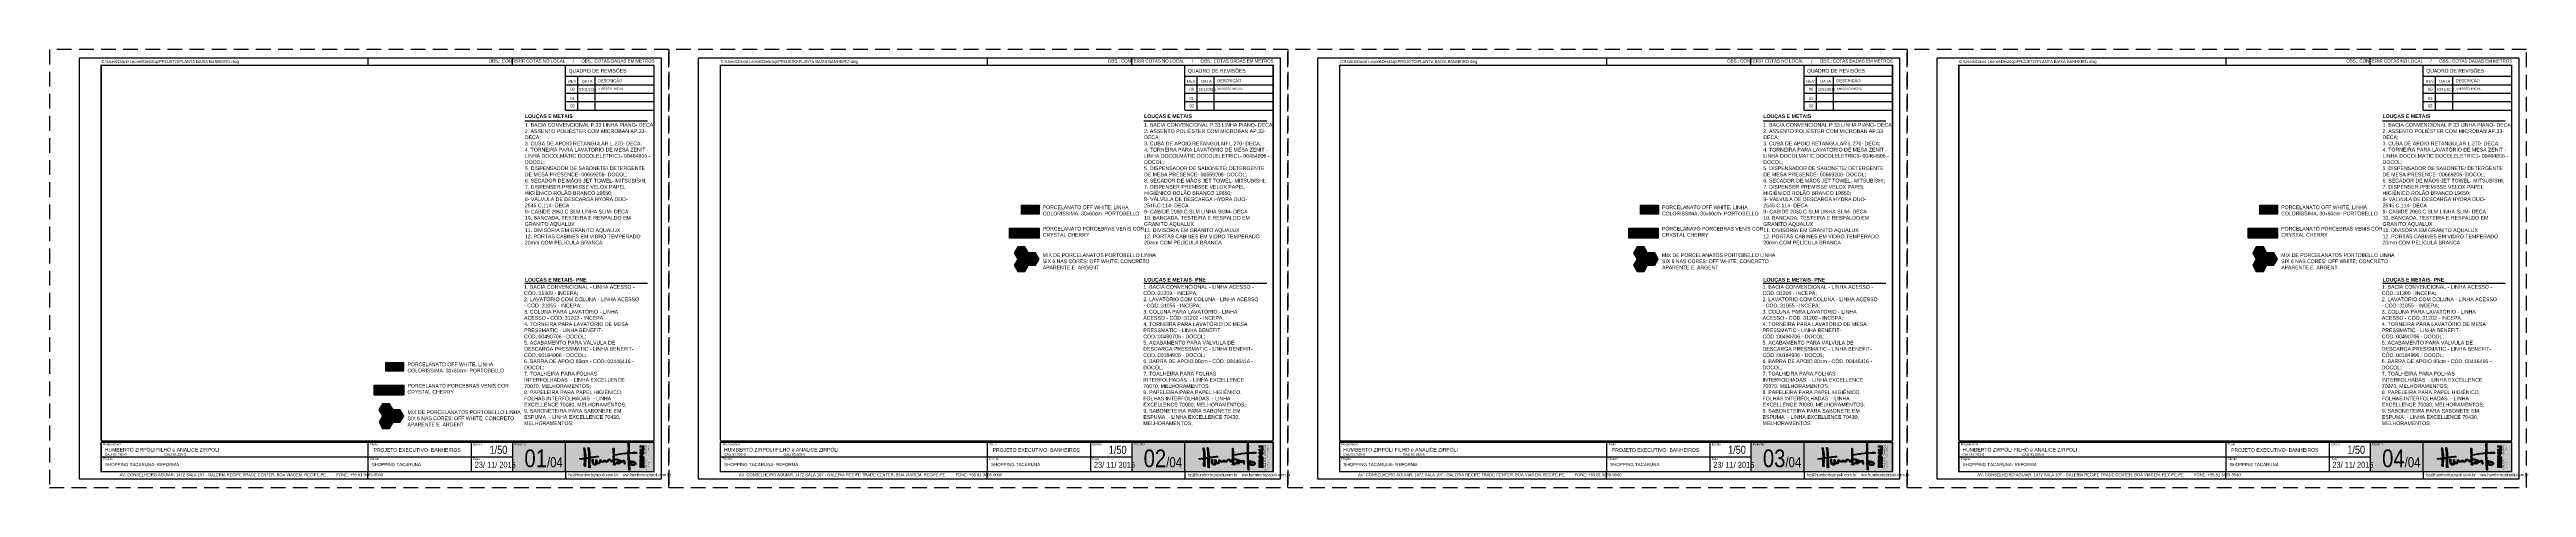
# Paper-space layout 'Layout1' of a CAD drawing. Extents: x 2750 to 2918, y 222 to 252.
import ezdxf
from ezdxf.enums import TextEntityAlignment as Align

# ---------------------------------------------------------------- set-up
doc = ezdxf.new("R2010")
doc.units = 0
doc.header["$MEASUREMENT"] = 0
doc.linetypes.add('DASHEDX2', pattern=[1.5, 1, -0.5])
for name, color, linetype in [('HZ-HACHURA', 251, 'CONTINUOUS'), ('HZ-PINTURA', 4, 'CONTINUOUS'), ('HZ-PRANCHA', 7, 'CONTINUOUS'), ('HZ-TEXTO', 3, 'CONTINUOUS'), ('HZ-VISTA3', 143, 'CONTINUOUS'), ('HZ-VISTA4', 4, 'CONTINUOUS')]:
    doc.layers.add(name, color=color, linetype=linetype)
doc.layers.add('HZ-VIEWPORT', color=22, linetype='CONTINUOUS', plot=False)
doc.layers.get('HZ-VIEWPORT').freeze()
doc.styles.add('ARIAL', font='arial.ttf')
doc.styles.add('ROMANS', font='romans')
doc.styles.add('STYLE2', font='ARIALN.TTF')
doc.styles.add('STYLE3', font='romans.shx')

# ---------------------------------------------------------------- blocks, each defined once
blk = doc.blocks.new('578I')
at = {"layer": 'HZ-PRANCHA'}
for points in [[(943.81, 137.19), (943.8, 137.37), (943.79, 137.52), (943.77, 137.63), (943.75, 137.73), (943.73, 137.84), (943.72, 137.96), (943.7, 138.07), (943.68, 138.13), (943.65, 138.29), (943.61, 138.34), (943.59, 138.33), (943.58, 138.33), (943.56, 138.33), (943.54, 138.31), (943.53, 138.31), (943.53, 138.3), (943.54, 138.24), (943.56, 138.12), (943.58, 137.94), (943.6, 137.8), (943.63, 137.6), (943.63, 137.49), (943.64, 137.32), (943.64, 137.26), (943.65, 137.19), (943.65, 137.08), (943.65, 136.96), (943.66, 136.9), (943.65, 136.88), (943.65, 136.86), (943.64, 136.85), (943.64, 136.84), (943.64, 136.83), (943.57, 136.8), (943.53, 136.8), (943.5, 136.79), (943.47, 136.79), (943.45, 136.79), (943.4, 136.79), (943.36, 136.78), (943.32, 136.77), (943.29, 136.77), (943.26, 136.75), (943.23, 136.75), (943.19, 136.75), (943.17, 136.74), (943.14, 136.74), (943.12, 136.74), (943.11, 136.73), (943.09, 136.75), (943.07, 136.75), (943.01, 136.75), (942.96, 136.74), (942.91, 136.74), (942.91, 136.62), (943.03, 136.62), (943.23, 136.64), (943.41, 136.66), (943.64, 136.69), (943.63, 136.66), (943.64, 136.65), (943.64, 136.54), (943.63, 136.49), (943.63, 136.36), (943.62, 136.3), (943.63, 136.26), (943.61, 136.19), (943.61, 136.16), (943.61, 136.13), (943.61, 136.11), (943.6, 136.1), (943.59, 136.07), (943.59, 136.04), (943.6, 136.02), (943.6, 135.95), (943.6, 135.91), (943.59, 135.86), (943.59, 135.83), (943.59, 135.78), (943.59, 135.75), (943.59, 135.72), (943.59, 135.69), (943.6, 135.66), (943.6, 135.65), (943.61, 135.63), (943.62, 135.62), (943.63, 135.61), (943.64, 135.59), (943.66, 135.58), (943.67, 135.57), (943.7, 135.57), (943.71, 135.57), (943.75, 135.57), (943.76, 135.57), (943.8, 135.57), (943.82, 135.58), (943.8, 135.59), (943.8, 135.61), (943.79, 135.63), (943.79, 135.64), (943.79, 135.64), (943.78, 135.66), (943.78, 135.73), (943.78, 135.82), (943.78, 135.94), (943.78, 136.08), (943.79, 136.2), (943.8, 136.31), (943.81, 136.37), (943.81, 136.45), (943.82, 136.5), (943.82, 136.59), (943.84, 136.73), (943.89, 136.73), (943.95, 136.73), (944.01, 136.74), (944.07, 136.76), (944.17, 136.77), (944.22, 136.76), (944.28, 136.77), (944.27, 136.69), (944.26, 136.66), (944.25, 136.52), (944.25, 136.42), (944.25, 136.34), (944.25, 136.27), (944.25, 136.19), (944.27, 136.11), (944.25, 136.08), (944.25, 136.05), (944.25, 136), (944.25, 135.91), (944.25, 135.88), (944.25, 135.85), (944.27, 135.78), (944.27, 135.69), (944.28, 135.63), (944.26, 135.53), (944.26, 135.49), (944.29, 135.43), (944.3, 135.42), (944.3, 135.39), (944.32, 135.37), (944.34, 135.37), (944.37, 135.37), (944.38, 135.37), (944.4, 135.39), (944.43, 135.39), (944.44, 135.37), (944.46, 135.37), (944.49, 135.4), (944.46, 135.51), (944.45, 135.65), (944.44, 135.74), (944.43, 135.86), (944.42, 136.1), (944.42, 136.18), (944.42, 136.26), (944.43, 136.39), (944.44, 136.41), (944.42, 136.46), (944.42, 136.51), (944.42, 136.55), (944.42, 136.66), (944.41, 136.71), (944.42, 136.76), (944.45, 136.81), (944.59, 136.82), (944.76, 136.85), (944.82, 136.86), (944.93, 136.87), (945.02, 136.88), (945.06, 136.89), (945.06, 137.03), (944.99, 137.02), (944.92, 137.01), (944.83, 136.99), (944.78, 136.98), (944.73, 136.99), (944.62, 136.97), (944.58, 136.97), (944.53, 136.96), (944.47, 136.95), (944.44, 136.96), (944.42, 136.98), (944.42, 137), (944.42, 137.06), (944.42, 137.12), (944.41, 137.21), (944.41, 137.31), (944.4, 137.43), (944.4, 137.51), (944.39, 137.65), (944.36, 137.81), (944.36, 137.91), (944.35, 137.98), (944.33, 138.08), (944.32, 138.18), (944.3, 138.31), (944.28, 138.31), (944.24, 138.33), (944.23, 138.35), (944.22, 138.36), (944.2, 138.37), (944.18, 138.37), (944.17, 138.38), (944.15, 138.36), (944.17, 138.24), (944.17, 138.17), (944.18, 138.11), (944.19, 138.05), (944.21, 137.95), (944.24, 137.89), (944.25, 137.66), (944.25, 137.45), (944.26, 137.22), (944.27, 137.09), (944.28, 136.98), (944.24, 136.92), (944.11, 136.89), (944.03, 136.87), (943.96, 136.86), (943.9, 136.86), (943.85, 136.86), (943.84, 136.86), (943.82, 136.87), (943.81, 136.92), (943.82, 137.02)], [(945.69, 136.94), (945.71, 136.96), (945.72, 136.98), (945.7, 136.99), (945.69, 137.01), (945.67, 137.02), (945.67, 137.04), (945.65, 137.05), (945.64, 137.06), (945.62, 137.07), (945.62, 137.09), (945.52, 137.07), (945.41, 137.06), (945.31, 137.05), (945.22, 137.04), (945.11, 137.04), (945.02, 137.03), (944.96, 137.02), (944.96, 136.88), (945.07, 136.89), (945.21, 136.9), (945.37, 136.92), (945.53, 136.92)], [(946.82, 136.41), (946.79, 136.41), (946.77, 136.44), (946.75, 136.45), (946.73, 136.48), (946.7, 136.49), (946.69, 136.5), (946.66, 136.51), (946.65, 136.53), (946.62, 136.51), (946.61, 136.51), (946.58, 136.5), (946.57, 136.5), (946.56, 136.49), (946.55, 136.48), (946.53, 136.47), (946.51, 136.43), (946.49, 136.41), (946.46, 136.38), (946.44, 136.37), (946.42, 136.33), (946.41, 136.32), (946.38, 136.3), (946.36, 136.29), (946.34, 136.29), (946.33, 136.29), (946.31, 136.29), (946.31, 136.29), (946.28, 136.29), (946.27, 136.29), (946.24, 136.31), (946.21, 136.33), (946.2, 136.36), (946.18, 136.39), (946.17, 136.41), (946.15, 136.43), (946.14, 136.45), (946.12, 136.49), (946.11, 136.51), (946.09, 136.51), (946.08, 136.53), (946.06, 136.53), (946.05, 136.54), (946.03, 136.54), (946.02, 136.56), (946, 136.56), (946, 136.57), (945.96, 136.56), (945.91, 136.52), (945.91, 136.51), (945.89, 136.44), (945.86, 136.37), (945.84, 136.31), (945.82, 136.26), (945.79, 136.2), (945.75, 136.15), (945.72, 136.11), (945.69, 136.07), (945.63, 136.07), (945.6, 136.09), (945.57, 136.12), (945.55, 136.14), (945.54, 136.18), (945.52, 136.22), (945.51, 136.25), (945.49, 136.28), (945.49, 136.33), (945.48, 136.35), (945.48, 136.37), (945.48, 136.39), (945.48, 136.41), (945.48, 136.42), (945.48, 136.44), (945.47, 136.46), (945.47, 136.49), (945.46, 136.49), (945.45, 136.5), (945.44, 136.51), (945.44, 136.52), (945.44, 136.53), (945.43, 136.54), (945.42, 136.54), (945.42, 136.56), (945.35, 136.57), (945.3, 136.56), (945.3, 136.5), (945.3, 136.45), (945.3, 136.41), (945.32, 136.37), (945.31, 136.31), (945.3, 136.28), (945.3, 136.23), (945.31, 136.19), (945.29, 136.16), (945.28, 136.12), (945.27, 136.09), (945.28, 136.06), (945.27, 136.03), (945.26, 136), (945.25, 135.97), (945.24, 135.95), (945.23, 135.93), (945.22, 135.92), (945.2, 135.91), (945.2, 135.89), (945.18, 135.88), (945.17, 135.87), (945.16, 135.87), (945.15, 135.87), (945.13, 135.87), (945.12, 135.86), (945.11, 135.86), (945.11, 135.87), (945.08, 135.87), (945.08, 135.88), (945.07, 135.88), (945.07, 135.89), (945.05, 135.89), (945.04, 135.92), (945.02, 135.92), (945.01, 135.96), (945, 135.97), (944.99, 135.99), (944.98, 136.01), (944.98, 136.04), (944.95, 136.11), (944.93, 136.19), (944.93, 136.26), (944.92, 136.33), (944.92, 136.41), (944.92, 136.48), (944.92, 136.55), (944.92, 136.62), (944.9, 136.62), (944.9, 136.63), (944.88, 136.64), (944.88, 136.65), (944.87, 136.65), (944.86, 136.66), (944.85, 136.66), (944.85, 136.66), (944.8, 136.63), (944.79, 136.61), (944.78, 136.59), (944.78, 136.57), (944.78, 136.56), (944.79, 136.54), (944.79, 136.54), (944.79, 136.51), (944.8, 136.51), (944.76, 136.47), (944.77, 136.41), (944.77, 136.36), (944.77, 136.29), (944.78, 136.25), (944.78, 136.19), (944.8, 136.13), (944.8, 136.08), (944.83, 136.03), (944.83, 136.01), (944.84, 136), (944.85, 135.99), (944.86, 135.97), (944.86, 135.96), (944.87, 135.95), (944.87, 135.93), (944.87, 135.92), (944.91, 135.89), (944.93, 135.85), (944.97, 135.83), (945.02, 135.81), (945.05, 135.78), (945.1, 135.77), (945.14, 135.75), (945.2, 135.76), (945.21, 135.76), (945.22, 135.76), (945.24, 135.76), (945.26, 135.77), (945.28, 135.77), (945.29, 135.77), (945.3, 135.77), (945.33, 135.78), (945.34, 135.79), (945.35, 135.79), (945.37, 135.81), (945.37, 135.82), (945.37, 135.85), (945.39, 135.85), (945.4, 135.87), (945.41, 135.88), (945.42, 135.91), (945.41, 135.92), (945.41, 135.94), (945.41, 135.96), (945.42, 135.97), (945.43, 135.99), (945.44, 136.01), (945.45, 136.03), (945.45, 136.06), (945.46, 136.05), (945.49, 136.04), (945.49, 136.03), (945.51, 136.03), (945.52, 136.01), (945.53, 136), (945.54, 135.99), (945.56, 135.99), (945.59, 135.97), (945.62, 135.96), (945.66, 135.95), (945.69, 135.95), (945.72, 135.95), (945.75, 135.95), (945.79, 135.95), (945.82, 135.97), (945.83, 135.97), (945.84, 135.99), (945.85, 135.99), (945.86, 135.99), (945.87, 136.01), (945.87, 136.02), (945.89, 136.03), (945.9, 136.06), (945.92, 136.11), (945.94, 136.13), (945.96, 136.18), (945.97, 136.21), (945.99, 136.26), (946.01, 136.29), (946.03, 136.34), (946.06, 136.36), (946.07, 136.33), (946.09, 136.3), (946.1, 136.28), (946.12, 136.27), (946.14, 136.24), (946.15, 136.22), (946.19, 136.21), (946.21, 136.21), (946.23, 136.2), (946.24, 136.2), (946.25, 136.19), (946.26, 136.19), (946.27, 136.18), (946.28, 136.18), (946.28, 136.18), (946.3, 136.18), (946.33, 136.17), (946.37, 136.18), (946.4, 136.18), (946.43, 136.19), (946.46, 136.19), (946.5, 136.19), (946.53, 136.21), (946.56, 136.24), (946.56, 136.25), (946.58, 136.26), (946.58, 136.26), (946.59, 136.28), (946.61, 136.28), (946.62, 136.28), (946.62, 136.29), (946.64, 136.32), (946.68, 136.32), (946.69, 136.29), (946.7, 136.29), (946.7, 136.26), (946.71, 136.25), (946.73, 136.24), (946.74, 136.23), (946.75, 136.2), (946.77, 136.21), (946.78, 136.2), (946.79, 136.19), (946.8, 136.18), (946.81, 136.18), (946.82, 136.18), (946.83, 136.18), (946.84, 136.16), (946.84, 136.16), (946.87, 136.17), (946.9, 136.18), (946.93, 136.18), (946.96, 136.18), (946.99, 136.18), (947.01, 136.18), (947.04, 136.19), (947.07, 136.23), (947.1, 136.26), (947.12, 136.29), (947.15, 136.32), (947.18, 136.36), (947.2, 136.39), (947.23, 136.42), (947.26, 136.45), (947.29, 136.49), (947.3, 136.49), (947.31, 136.49), (947.31, 136.49), (947.33, 136.5), (947.34, 136.5), (947.36, 136.51), (947.36, 136.51), (947.4, 136.53), (947.43, 136.48), (947.48, 136.43), (947.52, 136.4), (947.56, 136.35), (947.58, 136.29), (947.62, 136.26), (947.68, 136.23), (947.73, 136.2), (947.79, 136.2), (947.8, 136.21), (947.81, 136.21), (947.82, 136.23), (947.82, 136.24), (947.82, 136.25), (947.82, 136.26), (947.82, 136.28), (947.74, 136.31), (947.68, 136.36), (947.62, 136.41), (947.57, 136.48), (947.51, 136.54), (947.46, 136.57), (947.4, 136.62), (947.33, 136.65), (947.3, 136.65), (947.29, 136.65), (947.27, 136.65), (947.27, 136.65), (947.25, 136.65), (947.24, 136.64), (947.21, 136.64), (947.16, 136.61), (947.13, 136.56), (947.1, 136.52), (947.06, 136.46), (947.03, 136.44), (946.99, 136.39), (946.98, 136.36), (946.93, 136.32), (946.91, 136.29), (946.87, 136.29), (946.83, 136.34), (946.82, 136.34), (946.82, 136.36), (946.82, 136.38), (946.82, 136.39)], [(950.85, 136.31), (950.83, 136.32), (950.81, 136.32), (950.78, 136.32), (950.76, 136.32), (950.74, 136.32), (950.71, 136.32), (950.69, 136.33), (950.67, 136.33), (950.66, 136.35), (950.65, 136.36), (950.64, 136.37), (950.62, 136.37), (950.61, 136.39), (950.58, 136.39), (950.57, 136.41), (950.55, 136.41), (950.54, 136.43), (950.52, 136.42), (950.51, 136.43), (950.49, 136.41), (950.48, 136.43), (950.45, 136.41), (950.43, 136.4), (950.42, 136.39), (950.4, 136.37), (950.39, 136.35), (950.38, 136.34), (950.38, 136.32), (950.37, 136.29), (950.37, 136.29), (950.37, 136.27), (950.37, 136.26), (950.35, 136.24), (950.35, 136.23), (950.34, 136.23), (950.34, 136.2), (950.35, 136.18), (950.35, 136.16), (950.35, 136.14), (950.35, 136.12), (950.35, 136.09), (950.35, 136.07), (950.36, 136.07), (950.38, 136.04), (950.38, 136.01), (950.38, 135.99), (950.38, 135.97), (950.39, 135.97), (950.39, 135.96), (950.4, 135.96), (950.4, 135.94), (950.41, 135.93), (950.42, 135.92), (950.43, 135.91), (950.43, 135.89), (950.44, 135.88), (950.45, 135.88), (950.48, 135.84), (950.53, 135.81), (950.57, 135.78), (950.62, 135.75), (950.66, 135.72), (950.71, 135.7), (950.77, 135.69), (950.83, 135.7), (950.86, 135.7), (950.86, 135.84), (950.81, 135.84), (950.78, 135.84), (950.72, 135.84), (950.7, 135.83), (950.69, 135.84), (950.68, 135.85), (950.66, 135.86), (950.65, 135.86), (950.64, 135.87), (950.62, 135.87), (950.61, 135.88), (950.56, 135.92), (950.54, 135.92), (950.53, 135.92), (950.53, 135.93), (950.52, 135.95), (950.51, 135.95), (950.5, 135.98), (950.5, 136.01), (950.53, 136.06), (950.55, 136.06), (950.55, 136.07), (950.57, 136.09), (950.59, 136.12), (950.65, 136.13), (950.71, 136.14), (950.78, 136.15), (950.84, 136.16), (950.85, 136.16)]]:
    blk.add_hatch(color=3, dxfattribs=at).paths.add_polyline_path(points)
h = blk.add_hatch(color=3, dxfattribs=at)
h.paths.add_polyline_path([(950.28, 136.75), (950.27, 136.91), (950.26, 137.06), (950.26, 137.21), (950.26, 137.36), (950.29, 137.52), (950.33, 137.52), (950.37, 137.51), (950.4, 137.5), (950.45, 137.5), (950.49, 137.52), (950.53, 137.52), (950.57, 137.52), (950.62, 137.54), (950.72, 137.51), (950.83, 137.5), (950.94, 137.5), (951.06, 137.51), (951.17, 137.52), (951.28, 137.51), (951.4, 137.51), (951.41, 137.5), (951.41, 137.67), (951.28, 137.67), (951.12, 137.67), (950.95, 137.67), (950.78, 137.66), (950.62, 137.65), (950.45, 137.65), (950.29, 137.64), (950.28, 137.67), (950.28, 137.68), (950.27, 137.7), (950.27, 137.72), (950.27, 137.73), (950.27, 137.75), (950.27, 137.77), (950.28, 137.79), (950.28, 137.82), (950.28, 137.9), (950.28, 137.99), (950.28, 138.08), (950.29, 138.17), (950.28, 138.25), (950.28, 138.34), (950.29, 138.42), (950.29, 138.52), (950.29, 138.54), (950.29, 138.6), (950.29, 138.66), (950.28, 138.72), (950.28, 138.79), (950.27, 138.84), (950.27, 138.91), (950.25, 138.96), (950.25, 139.03), (950.24, 139.04), (950.23, 139.06), (950.2, 139.08), (950.2, 139.11), (950.19, 139.11), (950.18, 139.12), (950.11, 139.12), (950.11, 139.1), (950.12, 139.09), (950.12, 139.07), (950.12, 139.06), (950.13, 139.06), (950.14, 139.06), (950.15, 138.87), (950.15, 138.69), (950.16, 138.51), (950.17, 138.33), (950.17, 138.14), (950.15, 137.98), (950.14, 137.8), (950.13, 137.62), (950.1, 137.61), (950.03, 137.61), (949.96, 137.59), (949.9, 137.58), (949.84, 137.58), (949.78, 137.56), (949.72, 137.56), (949.67, 137.56), (949.61, 137.55), (949.58, 137.56), (949.56, 137.55), (949.53, 137.54), (949.51, 137.54), (949.47, 137.54), (949.45, 137.53), (949.42, 137.53), (949.39, 137.53), (949.37, 137.53), (949.2, 137.49), (949.04, 137.47), (948.89, 137.44), (948.74, 137.42), (948.58, 137.39), (948.44, 137.37), (948.27, 137.33), (948.13, 137.32), (948.14, 137.29), (948.15, 137.28), (948.17, 137.27), (948.18, 137.27), (948.2, 137.25), (948.2, 137.24), (948.21, 137.24), (948.23, 137.23), (948.24, 137.23), (948.29, 137.23), (948.35, 137.24), (948.4, 137.25), (948.45, 137.27), (948.52, 137.28), (948.56, 137.29), (948.62, 137.29), (948.68, 137.3), (948.7, 137.32), (948.87, 137.34), (949.06, 137.36), (949.23, 137.39), (949.41, 137.42), (949.59, 137.43), (949.77, 137.46), (949.95, 137.48), (950.13, 137.5), (950.13, 137.48), (950.14, 137.47), (950.14, 137.45), (950.14, 137.42), (950.14, 137.4), (950.14, 137.39), (950.14, 137.37), (950.16, 137.38), (950.15, 137.01), (950.16, 136.67), (950.17, 136.31), (950.19, 135.97), (950.2, 135.61), (950.21, 135.52), (950.21, 135.54), (950.21, 135.56), (950.22, 135.46), (950.24, 135.12), (950.24, 135.09), (950.24, 135.09), (950.26, 135.07), (950.28, 135.05), (950.29, 135.04), (950.3, 135.03), (950.31, 135.02), (950.33, 135.01), (950.35, 135.02), (950.39, 135.04), (950.37, 135.27), (950.36, 135.49), (950.34, 135.57), (950.34, 135.56), (950.34, 135.54), (950.33, 135.62), (950.32, 135.84), (950.3, 136.07), (950.29, 136.3), (950.29, 136.44), (950.28, 136.6)])
h.paths.add_polyline_path([(948.2, 135.84), (948.22, 135.86), (948.23, 135.86), (948.25, 135.86), (948.28, 135.88), (948.3, 135.88), (948.32, 135.88), (948.33, 135.89), (948.36, 135.91), (948.37, 135.92), (948.44, 135.96), (948.5, 135.99), (948.55, 136.04), (948.61, 136.08), (948.65, 136.13), (948.69, 136.17), (948.74, 136.23), (948.78, 136.29), (948.78, 136.27), (948.8, 136.26), (948.81, 136.25), (948.83, 136.24), (948.83, 136.21), (948.83, 136.2), (948.84, 136.19), (948.85, 136.19), (948.83, 136.14), (948.82, 136.12), (948.8, 136.11), (948.79, 136.09), (948.78, 136.09), (948.75, 136.08), (948.74, 136.06), (948.73, 136.05), (948.7, 136.05), (948.69, 136.04), (948.67, 136.04), (948.65, 136.04), (948.64, 136.04), (948.64, 136.06), (948.61, 136.04), (948.61, 136), (948.62, 135.98), (948.63, 135.97), (948.64, 135.96), (948.66, 135.96), (948.67, 135.94), (948.69, 135.92), (948.7, 135.92), (948.71, 135.92), (948.72, 135.92), (948.75, 135.92), (948.77, 135.93), (948.78, 135.93), (948.8, 135.93), (948.82, 135.94), (948.83, 135.94), (948.85, 135.94), (948.89, 135.99), (948.91, 136), (948.94, 136.03), (948.95, 136.04), (948.98, 136.07), (949, 136.09), (949.03, 136.14), (949.07, 136.14), (949.08, 136.14), (949.11, 136.14), (949.11, 136.14), (949.14, 136.15), (949.15, 136.15), (949.17, 136.16), (949.21, 136.16), (949.25, 136.19), (949.28, 136.21), (949.32, 136.24), (949.35, 136.25), (949.39, 136.29), (949.42, 136.29), (949.47, 136.31), (949.49, 136.31), (949.52, 136.29), (949.52, 136.24), (949.53, 136.2), (949.53, 136.16), (949.54, 136.12), (949.54, 136.07), (949.56, 136.04), (949.57, 136), (949.59, 135.96), (949.59, 135.94), (949.59, 135.94), (949.61, 135.92), (949.62, 135.92), (949.62, 135.91), (949.63, 135.91), (949.64, 135.91), (949.65, 135.91), (949.7, 135.91), (949.71, 135.94), (949.69, 135.98), (949.67, 136.04), (949.67, 136.09), (949.67, 136.14), (949.66, 136.2), (949.65, 136.26), (949.64, 136.31), (949.64, 136.37), (949.61, 136.37), (949.6, 136.39), (949.58, 136.41), (949.57, 136.44), (949.54, 136.44), (949.53, 136.46), (949.52, 136.48), (949.51, 136.49), (949.48, 136.49), (949.45, 136.49), (949.42, 136.46), (949.37, 136.44), (949.32, 136.43), (949.28, 136.41), (949.24, 136.39), (949.2, 136.35), (949.16, 136.33), (949.11, 136.3), (949.08, 136.3), (949.06, 136.32), (949.06, 136.33), (949.06, 136.35), (949.06, 136.37), (949.07, 136.39), (949.06, 136.4), (949.05, 136.42), (949.05, 136.43), (949.05, 136.45), (949.02, 136.46), (949.01, 136.48), (948.99, 136.48), (948.99, 136.5), (948.97, 136.5), (948.96, 136.53), (948.94, 136.54), (948.92, 136.56), (948.86, 136.54), (948.84, 136.51), (948.83, 136.49), (948.82, 136.49), (948.81, 136.48), (948.76, 136.5), (948.72, 136.55), (948.7, 136.56), (948.7, 136.57), (948.69, 136.57), (948.67, 136.59), (948.65, 136.6), (948.65, 136.61), (948.63, 136.62), (948.63, 136.64), (948.6, 136.63), (948.59, 136.63), (948.59, 136.64), (948.57, 136.66), (948.56, 136.67), (948.55, 136.67), (948.55, 136.68), (948.53, 136.68), (948.5, 136.68), (948.49, 136.66), (948.47, 136.67), (948.45, 136.67), (948.43, 136.68), (948.41, 136.68), (948.41, 136.7), (948.37, 136.7), (948.33, 136.68), (948.28, 136.68), (948.25, 136.68), (948.2, 136.68), (948.16, 136.67), (948.12, 136.66), (948.09, 136.67), (948.06, 136.69), (948.08, 136.75), (948.07, 136.84), (948.06, 136.94), (948.05, 137.02), (948.05, 137.13), (948.05, 137.22), (948.04, 137.32), (948.05, 137.41), (948.06, 137.51), (948.04, 137.54), (948.04, 137.55), (948.04, 137.56), (948.05, 137.57), (948.05, 137.58), (948.05, 137.6), (948.06, 137.6), (948.05, 137.67), (948.05, 137.75), (948.05, 137.82), (948.04, 137.9), (948.04, 137.97), (948.04, 138.05), (948.04, 138.11), (948.03, 138.21), (948, 138.25), (947.99, 138.25), (947.98, 138.27), (947.97, 138.27), (947.97, 138.28), (947.95, 138.27), (947.95, 138.27), (947.93, 138.27), (947.93, 138.28), (947.91, 138.27), (947.91, 138.07), (947.92, 137.85), (947.92, 137.65), (947.93, 137.45), (947.93, 137.25), (947.92, 137.04), (947.93, 136.85), (947.94, 136.65), (947.92, 136.63), (947.9, 136.61), (947.88, 136.61), (947.87, 136.61), (947.83, 136.58), (947.83, 136.57), (947.82, 136.56), (947.8, 136.56), (947.79, 136.55), (947.78, 136.54), (947.76, 136.54), (947.75, 136.52), (947.74, 136.51), (947.75, 136.5), (947.76, 136.45), (947.77, 136.44), (947.78, 136.43), (947.79, 136.42), (947.8, 136.42), (947.81, 136.41), (947.82, 136.4), (947.83, 136.4), (947.84, 136.4), (947.85, 136.41), (947.86, 136.41), (947.87, 136.42), (947.89, 136.43), (947.9, 136.45), (947.91, 136.46), (947.95, 136.47), (947.95, 136.4), (947.95, 136.33), (947.97, 136.26), (947.98, 136.2), (947.98, 136.13), (947.99, 136.06), (947.99, 136), (948, 135.94), (947.99, 135.92), (947.93, 135.93), (947.88, 135.91), (947.89, 135.87), (947.89, 135.85), (947.91, 135.84), (947.91, 135.83), (947.93, 135.83), (947.93, 135.82), (947.95, 135.83), (947.95, 135.82), (947.97, 135.82), (947.98, 135.81), (948, 135.79), (948.02, 135.79), (948.04, 135.78), (948.05, 135.78), (948.07, 135.77), (948.09, 135.76), (948.11, 135.76), (948.11, 135.75), (948.13, 135.75), (948.15, 135.76), (948.16, 135.76), (948.18, 135.76), (948.2, 135.76)])
h.paths.add_polyline_path([(948.16, 136), (948.14, 136.04), (948.13, 136.12), (948.11, 136.17), (948.11, 136.24), (948.1, 136.3), (948.1, 136.37), (948.09, 136.43), (948.08, 136.51), (948.13, 136.53), (948.2, 136.56), (948.26, 136.56), (948.33, 136.56), (948.39, 136.57), (948.47, 136.56), (948.52, 136.56), (948.59, 136.55), (948.64, 136.51), (948.65, 136.45), (948.62, 136.37), (948.6, 136.32), (948.55, 136.26), (948.52, 136.22), (948.45, 136.16), (948.4, 136.14), (948.35, 136.08), (948.29, 136.05), (948.27, 136.04), (948.26, 136.04), (948.25, 136.03), (948.23, 136.02), (948.22, 136.02), (948.22, 136.01), (948.2, 136.01), (948.18, 136)], flags=16)
h.paths.add_polyline_path([(948.85, 136.36), (948.89, 136.32), (948.9, 136.32), (948.9, 136.32), (948.9, 136.33), (948.9, 136.34), (948.9, 136.36), (948.9, 136.37), (948.9, 136.38), (948.9, 136.39), (948.94, 136.4), (948.91, 136.43), (948.9, 136.43), (948.85, 136.41)], flags=17)
h = blk.add_hatch(color=3, dxfattribs=at)
h.paths.add_polyline_path([(951.92, 135.89), (951.92, 135.38), (952.08, 135.38), (952.08, 135.57), (952.47, 135.33), (952.47, 135.86), (952.3, 135.86), (952.3, 135.65)])
h.paths.add_polyline_path([(951.92, 136.15), (951.92, 135.95), (952.47, 135.95), (952.47, 136.15)])
h.paths.add_polyline_path([(951.99, 136.67), (951.97, 136.64), (951.94, 136.61), (951.93, 136.57), (951.92, 136.48), (951.92, 136.23), (952.47, 136.23), (952.47, 136.42), (952.28, 136.42), (952.47, 136.52), (952.47, 136.74), (952.24, 136.59), (952.23, 136.64), (952.2, 136.67), (952.15, 136.69), (952.1, 136.7), (952.06, 136.7), (952.02, 136.69)])
h.paths.add_polyline_path([(952.06, 136.42), (952.06, 136.45), (952.06, 136.48), (952.07, 136.5), (952.09, 136.51), (952.11, 136.51), (952.14, 136.51), (952.15, 136.5), (952.16, 136.45), (952.16, 136.42)], flags=16)
h.paths.add_polyline_path([(951.99, 137.22), (951.97, 137.2), (951.94, 137.16), (951.93, 137.12), (951.92, 137.07), (951.92, 137.01), (951.92, 136.78), (952.47, 136.78), (952.47, 136.98), (952.3, 136.98), (952.3, 137.04), (952.29, 137.14), (952.28, 137.17), (952.26, 137.2), (952.23, 137.22), (952.2, 137.24), (952.16, 137.25), (952.12, 137.26), (952.07, 137.25), (952.03, 137.24)])
h.paths.add_polyline_path([(952.07, 136.98), (952.07, 137.01), (952.07, 137.03), (952.08, 137.05), (952.1, 137.06), (952.12, 137.07), (952.13, 137.06), (952.15, 137.05), (952.16, 137.01), (952.16, 136.98)], flags=16)
h.paths.add_polyline_path([(951.99, 137.81), (951.95, 137.76), (951.92, 137.71), (951.91, 137.66), (951.9, 137.6), (951.91, 137.54), (951.93, 137.48), (951.95, 137.43), (951.99, 137.38), (952.03, 137.35), (952.08, 137.32), (952.13, 137.31), (952.19, 137.3), (952.25, 137.31), (952.3, 137.32), (952.35, 137.35), (952.4, 137.38), (952.43, 137.43), (952.46, 137.48), (952.47, 137.54), (952.48, 137.6), (952.47, 137.66), (952.46, 137.71), (952.43, 137.76), (952.4, 137.81), (952.35, 137.84), (952.3, 137.87), (952.25, 137.88), (952.19, 137.89), (952.13, 137.88), (952.08, 137.87), (952.03, 137.84)])
h.paths.add_polyline_path([(952.09, 137.6), (952.09, 137.63), (952.12, 137.66), (952.15, 137.68), (952.19, 137.69), (952.24, 137.68), (952.27, 137.66), (952.29, 137.63), (952.3, 137.6), (952.29, 137.56), (952.27, 137.53), (952.23, 137.51), (952.19, 137.5), (952.15, 137.51), (952.12, 137.53), (952.09, 137.56)], flags=16)
h.paths.add_polyline_path([(951.92, 138.15), (951.92, 137.95), (952.47, 137.95), (952.47, 138.34), (952.29, 138.34), (952.29, 138.15)])
h.paths.add_polyline_path([(951.92, 138.63), (951.92, 138.43), (952.47, 138.43), (952.47, 138.63)])
h = blk.add_hatch(color=3, dxfattribs=at)
h.paths.add_polyline_path([(951.21, 136.16), (951.19, 136.19), (951.16, 136.21), (951.13, 136.24), (951.11, 136.26), (951.09, 136.29), (951.07, 136.29), (951.07, 136.29), (951.05, 136.29), (951.05, 136.29), (951.03, 136.29), (951.01, 136.3), (951.01, 136.3), (951.01, 136.31), (950.99, 136.31), (950.98, 136.31), (950.97, 136.31), (950.97, 136.31), (950.96, 136.31), (950.95, 136.31), (950.94, 136.31), (950.94, 136.32), (950.91, 136.32), (950.88, 136.32), (950.86, 136.31), (950.85, 136.31), (950.85, 136.16), (950.91, 136.16), (950.98, 136.16), (951.04, 136.15), (951.1, 136.13), (951.14, 136.08), (951.13, 136.07), (951.13, 136.06), (951.13, 136.04), (951.13, 136.04), (951.13, 136.03), (951.13, 136.02), (951.13, 136.01), (951.12, 136.01), (951.11, 136), (951.11, 135.99), (951.11, 135.97), (951.11, 135.97), (951.28, 135.98), (951.28, 136), (951.28, 136.01), (951.28, 136.03), (951.28, 136.04), (951.28, 136.06), (951.24, 136.08), (951.23, 136.12)])
h.paths.add_polyline_path([(951.28, 135.94), (951.28, 135.95), (951.28, 135.97), (951.28, 135.98), (951.11, 135.97), (951.11, 135.95), (951.11, 135.94), (951.07, 135.91), (951.03, 135.88), (950.99, 135.87), (950.95, 135.87), (950.91, 135.85), (950.86, 135.84), (950.86, 135.84), (950.86, 135.7), (950.87, 135.7), (950.91, 135.71), (950.96, 135.71), (951.02, 135.72), (951.06, 135.72), (951.1, 135.73), (951.15, 135.75), (951.2, 135.79), (951.21, 135.8), (951.22, 135.81), (951.23, 135.82), (951.23, 135.83), (951.24, 135.84), (951.24, 135.85), (951.24, 135.86), (951.24, 135.87), (951.25, 135.88), (951.27, 135.89), (951.27, 135.9), (951.28, 135.91), (951.28, 135.92)])
at = {"layer": 'HZ-PRANCHA', "color": 3}
for p, q in [((943.44, 136.79), (943.48, 136.79)), ((943.48, 136.79), (943.53, 136.8)), ((943.53, 138.31), (943.54, 138.31)), ((943.53, 138.3), (943.53, 138.31)), ((943.56, 138.11), (943.53, 138.3)), ((943.53, 136.8), (943.57, 136.8)), ((943.54, 138.31), (943.56, 138.33)), ((943.56, 138.33), (943.58, 138.33)), ((943.58, 137.94), (943.56, 138.11)), ((943.57, 136.8), (943.61, 136.81)), ((943.58, 138.33), (943.59, 138.33)), ((943.6, 137.77), (943.58, 137.94)), ((943.59, 138.33), (943.61, 138.34)), ((943.63, 137.6), (943.6, 137.77)), ((943.61, 138.34), (943.65, 138.29)), ((943.61, 136.81), (943.64, 136.83)), ((943.63, 137.42), (943.63, 137.6)), ((943.64, 137.25), (943.63, 137.42)), ((943.65, 137.07), (943.64, 137.25)), ((943.64, 136.85), (943.65, 136.86)), ((943.64, 136.84), (943.64, 136.85)), ((943.64, 136.83), (943.64, 136.84)), ((943.65, 138.29), (943.68, 138.12)), ((943.66, 136.9), (943.65, 137.07)), ((943.65, 136.88), (943.66, 136.9)), ((943.65, 136.87), (943.65, 136.88)), ((943.65, 136.86), (943.65, 136.87)), ((943.68, 138.12), (943.72, 137.98)), ((943.72, 137.98), (943.74, 137.82)), ((943.74, 137.82), (943.77, 137.66)), ((943.77, 137.66), (943.79, 137.49)), ((943.79, 137.49), (943.81, 137.36)), ((943.81, 137.36), (943.81, 137.18)), ((943.81, 137.18), (943.82, 137.04)), ((943.82, 137.01), (943.81, 136.99)), ((943.81, 136.99), (943.81, 136.97)), ((943.81, 136.97), (943.81, 136.95)), ((943.81, 136.95), (943.81, 136.92)), ((943.81, 136.95), (943.81, 136.95)), ((943.81, 136.92), (943.82, 136.9)), ((943.82, 137.04), (943.82, 137.01)), ((943.82, 136.9), (943.82, 136.88)), ((943.82, 136.88), (943.82, 136.87)), ((943.82, 136.87), (943.83, 136.86)), ((943.83, 136.86), (943.88, 136.86)), ((943.88, 136.86), (943.93, 136.86)), ((943.93, 136.86), (943.98, 136.86)), ((943.98, 136.86), (944.03, 136.87)), ((944.03, 136.87), (944.08, 136.88)), ((944.08, 136.88), (944.14, 136.9)), ((944.14, 136.9), (944.19, 136.91)), ((944.15, 138.36), (944.17, 138.38)), ((944.16, 138.29), (944.15, 138.36)), ((944.17, 138.24), (944.16, 138.29)), ((944.17, 138.38), (944.18, 138.37)), ((944.17, 138.17), (944.17, 138.24)), ((944.18, 138.11), (944.17, 138.17)), ((944.18, 138.37), (944.2, 138.37)), ((944.18, 138.06), (944.18, 138.11)), ((944.2, 138), (944.18, 138.06)), ((944.19, 136.91), (944.24, 136.92)), ((944.2, 138.37), (944.21, 138.36)), ((944.21, 137.95), (944.2, 138)), ((944.21, 138.36), (944.23, 138.35)), ((944.24, 137.9), (944.21, 137.95)), ((944.23, 138.35), (944.24, 138.33)), ((944.24, 138.33), (944.26, 138.32)), ((944.24, 137.78), (944.24, 137.9)), ((944.25, 137.66), (944.24, 137.78)), ((944.24, 136.92), (944.28, 136.98)), ((944.25, 137.54), (944.25, 137.66)), ((944.25, 137.43), (944.25, 137.54)), ((944.26, 137.31), (944.25, 137.43)), ((944.26, 138.32), (944.28, 138.31)), ((944.26, 137.2), (944.26, 137.31)), ((944.27, 137.09), (944.26, 137.2)), ((944.28, 136.98), (944.27, 137.09)), ((944.28, 138.31), (944.3, 138.31)), ((944.3, 138.31), (944.33, 138.14)), ((944.33, 138.14), (944.35, 137.98)), ((944.35, 137.98), (944.36, 137.81)), ((944.36, 137.81), (944.4, 137.64)), ((944.4, 137.64), (944.4, 137.47)), ((944.4, 137.47), (944.41, 137.3)), ((944.41, 137.3), (944.42, 137.13)), ((944.42, 137.13), (944.42, 136.98)), ((944.42, 136.98), (944.44, 136.96)), ((944.45, 136.81), (944.42, 136.76)), ((944.44, 136.96), (944.48, 136.95)), ((944.59, 136.82), (944.45, 136.81)), ((944.48, 136.95), (944.53, 136.96)), ((944.53, 136.96), (944.58, 136.96)), ((944.58, 136.96), (944.62, 136.98)), ((944.75, 136.85), (944.59, 136.82)), ((944.62, 136.98), (944.67, 136.98)), ((944.67, 136.98), (944.72, 136.99)), ((944.72, 136.99), (944.78, 136.98)), ((944.9, 136.87), (944.75, 136.85)), ((944.78, 136.98), (944.83, 136.99)), ((944.83, 136.99), (944.92, 137.01)), ((945.07, 136.89), (944.9, 136.87)), ((944.92, 137.01), (945.02, 137.03)), ((945.02, 137.03), (945.11, 137.04)), ((945.21, 136.9), (945.07, 136.89)), ((945.11, 137.04), (945.22, 137.04)), ((945.37, 136.92), (945.21, 136.9)), ((945.22, 137.04), (945.31, 137.05)), ((945.31, 137.05), (945.41, 137.06)), ((945.53, 136.92), (945.37, 136.92)), ((945.41, 137.06), (945.52, 137.07)), ((945.52, 137.07), (945.62, 137.09)), ((945.69, 136.94), (945.53, 136.92)), ((945.62, 137.09), (945.62, 137.07)), ((945.62, 137.07), (945.64, 137.06)), ((945.64, 137.06), (945.65, 137.05)), ((945.65, 137.05), (945.67, 137.04)), ((945.67, 137.04), (945.67, 137.02)), ((945.67, 137.02), (945.69, 137.01)), ((945.69, 137.01), (945.7, 136.99)), ((945.71, 136.96), (945.69, 136.94)), ((945.7, 136.99), (945.72, 136.98)), ((945.72, 136.98), (945.71, 136.96)), ((947.91, 138.27), (947.93, 138.28)), ((947.91, 138.07), (947.91, 138.27)), ((947.92, 137.85), (947.91, 138.07)), ((947.92, 137.65), (947.92, 137.85)), ((947.93, 137.45), (947.92, 137.65)), ((947.92, 137.04), (947.93, 137.25)), ((947.93, 136.85), (947.92, 137.04)), ((947.93, 138.28), (947.93, 138.27)), ((947.93, 138.27), (947.95, 138.27)), ((947.93, 137.25), (947.93, 137.45)), ((947.94, 136.65), (947.93, 136.85)), ((947.95, 138.27), (947.97, 138.28)), ((947.95, 138.27), (947.95, 138.27)), ((947.97, 138.28), (947.97, 138.27)), ((947.97, 138.27), (947.98, 138.27)), ((947.98, 138.27), (947.99, 138.25)), ((947.99, 138.25), (948, 138.25)), ((948, 138.25), (948.03, 138.21)), ((948.03, 138.21), (948.04, 138.11)), ((948.04, 138.11), (948.04, 138.05)), ((948.04, 138.05), (948.04, 137.97)), ((948.04, 137.97), (948.04, 137.9)), ((948.04, 137.9), (948.05, 137.82)), ((948.05, 137.57), (948.04, 137.56)), ((948.04, 137.56), (948.04, 137.55)), ((948.04, 137.55), (948.04, 137.54)), ((948.04, 137.54), (948.06, 137.51)), ((948.05, 137.41), (948.04, 137.32)), ((948.04, 137.32), (948.05, 137.22)), ((948.05, 137.82), (948.05, 137.75)), ((948.05, 137.75), (948.05, 137.67)), ((948.05, 137.67), (948.06, 137.6)), ((948.05, 137.6), (948.05, 137.58)), ((948.06, 137.6), (948.05, 137.6)), ((948.05, 137.58), (948.05, 137.57)), ((948.05, 137.58), (948.05, 137.58)), ((948.06, 137.51), (948.05, 137.41)), ((948.05, 137.22), (948.05, 137.13)), ((948.05, 137.13), (948.05, 137.02)), ((948.05, 137.02), (948.06, 136.94)), ((948.06, 136.94), (948.07, 136.84)), ((948.07, 136.84), (948.08, 136.75)), ((948.13, 137.32), (948.27, 137.33)), ((948.14, 137.29), (948.13, 137.32)), ((948.15, 137.28), (948.14, 137.29)), ((948.17, 137.27), (948.15, 137.28)), ((948.18, 137.27), (948.17, 137.27)), ((948.2, 137.25), (948.18, 137.27)), ((948.2, 137.24), (948.2, 137.25)), ((948.21, 137.24), (948.2, 137.24)), ((948.23, 137.23), (948.21, 137.24)), ((948.24, 137.23), (948.23, 137.23)), ((948.29, 137.23), (948.24, 137.23)), ((948.27, 137.33), (948.44, 137.37)), ((948.35, 137.24), (948.29, 137.23)), ((948.4, 137.25), (948.35, 137.24)), ((948.45, 137.27), (948.4, 137.25)), ((948.44, 137.37), (948.58, 137.39)), ((948.52, 137.28), (948.45, 137.27)), ((948.56, 137.29), (948.52, 137.28)), ((948.62, 137.29), (948.56, 137.29)), ((948.58, 137.39), (948.74, 137.42)), ((948.68, 137.3), (948.62, 137.29)), ((948.7, 137.32), (948.68, 137.3)), ((948.87, 137.34), (948.7, 137.32)), ((948.74, 137.42), (948.89, 137.44)), ((949.06, 137.36), (948.87, 137.34)), ((948.89, 137.44), (949.04, 137.47)), ((949.04, 137.47), (949.2, 137.49)), ((949.23, 137.39), (949.06, 137.36)), ((949.2, 137.49), (949.37, 137.53)), ((949.41, 137.42), (949.23, 137.39)), ((949.37, 137.53), (949.39, 137.53)), ((949.39, 137.53), (949.42, 137.53)), ((949.59, 137.43), (949.41, 137.42)), ((949.42, 137.53), (949.45, 137.53)), ((949.45, 137.53), (949.47, 137.54)), ((949.47, 137.54), (949.51, 137.54)), ((949.51, 137.54), (949.53, 137.54)), ((949.53, 137.54), (949.56, 137.55)), ((949.56, 137.55), (949.58, 137.56)), ((949.58, 137.56), (949.61, 137.55)), ((949.77, 137.46), (949.59, 137.43)), ((949.61, 137.55), (949.67, 137.56)), ((949.67, 137.56), (949.72, 137.56)), ((949.72, 137.56), (949.78, 137.56)), ((949.95, 137.48), (949.77, 137.46)), ((949.78, 137.56), (949.84, 137.58)), ((949.84, 137.58), (949.9, 137.58)), ((949.9, 137.58), (949.96, 137.59)), ((950.13, 137.5), (949.95, 137.48)), ((949.96, 137.59), (950.03, 137.61)), ((950.03, 137.61), (950.1, 137.61)), ((950.1, 137.61), (950.13, 137.62)), ((950.11, 139.12), (950.18, 139.12)), ((950.11, 139.1), (950.11, 139.12)), ((950.12, 139.09), (950.11, 139.1)), ((950.12, 139.07), (950.12, 139.09)), ((950.12, 139.06), (950.12, 139.07)), ((950.13, 139.06), (950.12, 139.06)), ((950.14, 139.06), (950.13, 139.06)), ((950.13, 137.62), (950.14, 137.8)), ((950.13, 137.48), (950.13, 137.5)), ((950.14, 137.47), (950.13, 137.48)), ((950.15, 138.87), (950.14, 139.06)), ((950.14, 137.8), (950.15, 137.98)), ((950.14, 137.45), (950.14, 137.47)), ((950.14, 137.42), (950.14, 137.45)), ((950.14, 137.4), (950.14, 137.42)), ((950.14, 137.39), (950.14, 137.4)), ((950.14, 137.37), (950.14, 137.39)), ((950.16, 137.38), (950.14, 137.37)), ((950.15, 138.69), (950.15, 138.87)), ((950.16, 138.51), (950.15, 138.69)), ((950.15, 137.98), (950.17, 138.14)), ((950.15, 137.01), (950.16, 137.38)), ((950.16, 136.67), (950.15, 137.01)), ((950.17, 138.33), (950.16, 138.51)), ((950.17, 138.14), (950.17, 138.33)), ((950.18, 139.12), (950.19, 139.11)), ((950.19, 139.11), (950.2, 139.11)), ((950.2, 139.11), (950.2, 139.08)), ((950.2, 139.08), (950.23, 139.06)), ((950.23, 139.06), (950.24, 139.04)), ((950.24, 139.04), (950.25, 139.03)), ((950.25, 139.03), (950.25, 138.96)), ((950.25, 138.96), (950.27, 138.91)), ((950.29, 137.52), (950.26, 137.36)), ((950.26, 137.36), (950.26, 137.21)), ((950.26, 137.21), (950.26, 137.06)), ((950.26, 137.06), (950.27, 136.91)), ((950.27, 138.91), (950.27, 138.84)), ((950.27, 138.84), (950.28, 138.79)), ((950.28, 137.79), (950.27, 137.77)), ((950.27, 137.77), (950.27, 137.75)), ((950.27, 137.75), (950.27, 137.73)), ((950.27, 137.73), (950.27, 137.72)), ((950.27, 137.72), (950.27, 137.7)), ((950.27, 137.7), (950.28, 137.68)), ((950.27, 136.91), (950.28, 136.75)), ((950.28, 138.79), (950.28, 138.72)), ((950.28, 138.72), (950.29, 138.66)), ((950.29, 138.42), (950.28, 138.34)), ((950.28, 138.34), (950.28, 138.25)), ((950.28, 138.25), (950.29, 138.17)), ((950.29, 138.17), (950.28, 138.08)), ((950.28, 138.08), (950.28, 137.99)), ((950.28, 137.99), (950.28, 137.9)), ((950.28, 137.9), (950.28, 137.82)), ((950.28, 137.82), (950.28, 137.79)), ((950.28, 137.68), (950.28, 137.67)), ((950.28, 137.67), (950.29, 137.64)), ((950.29, 138.66), (950.29, 138.6)), ((950.29, 138.6), (950.29, 138.54)), ((950.29, 138.54), (950.29, 138.52)), ((950.29, 138.52), (950.29, 138.42)), ((950.29, 137.64), (950.45, 137.65)), ((950.33, 137.52), (950.29, 137.52)), ((950.37, 137.51), (950.33, 137.52)), ((950.4, 137.5), (950.37, 137.51)), ((950.45, 137.5), (950.4, 137.5)), ((950.45, 137.65), (950.62, 137.65)), ((950.49, 137.52), (950.45, 137.5)), ((950.53, 137.52), (950.49, 137.52)), ((950.57, 137.52), (950.53, 137.52)), ((950.62, 137.54), (950.57, 137.52)), ((950.62, 137.65), (950.78, 137.66)), ((950.72, 137.51), (950.62, 137.54)), ((950.83, 137.5), (950.72, 137.51)), ((950.78, 137.66), (950.95, 137.67)), ((950.94, 137.5), (950.83, 137.5)), ((951.06, 137.51), (950.94, 137.5)), ((950.95, 137.67), (951.12, 137.67)), ((951.17, 137.52), (951.06, 137.51)), ((951.12, 137.67), (951.28, 137.67)), ((951.28, 137.51), (951.17, 137.52)), ((951.28, 137.67), (951.41, 137.67)), ((951.4, 137.51), (951.28, 137.51)), ((951.41, 137.5), (951.4, 137.51)), ((951.41, 137.67), (951.41, 137.5)), ((951.9, 137.6), (951.91, 137.66)), ((951.91, 137.54), (951.9, 137.6)), ((951.91, 137.66), (951.92, 137.71)), ((951.93, 137.48), (951.91, 137.54)), ((951.92, 138.43), (951.92, 138.63)), ((951.92, 138.63), (952.47, 138.63)), ((952.47, 138.43), (951.92, 138.43)), ((951.92, 137.95), (951.92, 138.15)), ((951.92, 138.15), (952.29, 138.15)), ((952.47, 137.95), (951.92, 137.95)), ((951.92, 137.71), (951.95, 137.76)), ((951.92, 137.07), (951.93, 137.12)), ((951.92, 137.01), (951.92, 137.07)), ((951.92, 136.78), (951.92, 137.01)), ((951.95, 137.43), (951.93, 137.48)), ((951.93, 137.12), (951.94, 137.16)), ((951.94, 137.16), (951.97, 137.2)), ((951.95, 137.76), (951.99, 137.81)), ((951.99, 137.38), (951.95, 137.43)), ((951.97, 137.2), (951.99, 137.22)), ((951.99, 137.81), (952.03, 137.84)), ((952.03, 137.35), (951.99, 137.38)), ((951.99, 137.22), (952.03, 137.24)), ((952.03, 137.84), (952.08, 137.87)), ((952.08, 137.32), (952.03, 137.35)), ((952.03, 137.24), (952.07, 137.25)), ((952.07, 137.25), (952.12, 137.26)), ((952.08, 137.05), (952.07, 137.03)), ((952.07, 137.03), (952.07, 137.01)), ((952.07, 137.01), (952.07, 136.98)), ((952.07, 136.98), (952.16, 136.98)), ((952.08, 137.87), (952.13, 137.88)), ((952.13, 137.31), (952.08, 137.32)), ((952.1, 137.06), (952.08, 137.05)), ((952.12, 137.66), (952.09, 137.63)), ((952.09, 137.63), (952.09, 137.6)), ((952.09, 137.6), (952.09, 137.56)), ((952.09, 137.56), (952.12, 137.53)), ((952.12, 137.07), (952.1, 137.06)), ((952.15, 137.68), (952.12, 137.66)), ((952.12, 137.53), (952.15, 137.51)), ((952.12, 137.26), (952.16, 137.25)), ((952.13, 137.06), (952.12, 137.07)), ((952.13, 137.88), (952.19, 137.89)), ((952.19, 137.3), (952.13, 137.31)), ((952.15, 137.05), (952.13, 137.06)), ((952.19, 137.69), (952.15, 137.68)), ((952.15, 137.51), (952.19, 137.5)), ((952.16, 137.01), (952.15, 137.05)), ((952.16, 137.25), (952.2, 137.24)), ((952.16, 136.98), (952.16, 137.01)), ((952.19, 137.89), (952.25, 137.88)), ((952.24, 137.68), (952.19, 137.69)), ((952.19, 137.5), (952.23, 137.51)), ((952.25, 137.31), (952.19, 137.3)), ((952.2, 137.24), (952.23, 137.22)), ((952.23, 137.51), (952.27, 137.53)), ((952.23, 137.22), (952.26, 137.2)), ((952.27, 137.66), (952.24, 137.68)), ((952.25, 137.88), (952.3, 137.87)), ((952.3, 137.32), (952.25, 137.31)), ((952.26, 137.2), (952.28, 137.17)), ((952.29, 137.63), (952.27, 137.66)), ((952.27, 137.53), (952.29, 137.56)), ((952.28, 137.17), (952.29, 137.14)), ((952.29, 138.15), (952.29, 138.34)), ((952.29, 138.34), (952.47, 138.34)), ((952.3, 137.6), (952.29, 137.63)), ((952.29, 137.56), (952.3, 137.6)), ((952.29, 137.14), (952.3, 137.04)), ((952.3, 137.87), (952.35, 137.84)), ((952.35, 137.35), (952.3, 137.32)), ((952.3, 137.04), (952.3, 136.98)), ((952.3, 136.98), (952.47, 136.98)), ((952.35, 137.84), (952.4, 137.81)), ((952.4, 137.38), (952.35, 137.35)), ((952.4, 137.81), (952.43, 137.76)), ((952.43, 137.43), (952.4, 137.38)), ((952.43, 137.76), (952.46, 137.71)), ((952.46, 137.48), (952.43, 137.43)), ((952.46, 137.71), (952.47, 137.66)), ((952.47, 137.54), (952.46, 137.48)), ((952.47, 138.63), (952.47, 138.43)), ((952.47, 138.34), (952.47, 137.95)), ((952.47, 137.66), (952.48, 137.6)), ((952.48, 137.6), (952.47, 137.54)), ((952.47, 136.98), (952.47, 136.78)), ((942.91, 136.74), (942.96, 136.74)), ((943.04, 136.62), (942.91, 136.62)), ((942.92, 136.59), (942.92, 136.72)), ((942.96, 136.74), (943.01, 136.75)), ((943.01, 136.75), (943.07, 136.75)), ((943.14, 136.63), (943.04, 136.62)), ((943.07, 136.75), (943.09, 136.75)), ((943.09, 136.75), (943.11, 136.73)), ((943.11, 136.73), (943.12, 136.74)), ((943.12, 136.74), (943.14, 136.74)), ((943.14, 136.74), (943.17, 136.74)), ((943.23, 136.64), (943.14, 136.63)), ((943.17, 136.74), (943.19, 136.75)), ((943.19, 136.75), (943.21, 136.75)), ((943.21, 136.75), (943.23, 136.75)), ((943.23, 136.75), (943.26, 136.75)), ((943.32, 136.65), (943.23, 136.64)), ((943.26, 136.75), (943.29, 136.77)), ((943.29, 136.77), (943.31, 136.77)), ((943.31, 136.77), (943.36, 136.78)), ((943.44, 136.66), (943.32, 136.65)), ((943.36, 136.78), (943.4, 136.79)), ((943.4, 136.79), (943.44, 136.79)), ((943.54, 136.67), (943.44, 136.66)), ((943.64, 136.69), (943.54, 136.67)), ((943.59, 136.07), (943.61, 136.11)), ((943.59, 136.05), (943.59, 136.07)), ((943.59, 136.04), (943.59, 136.05)), ((943.6, 136.01), (943.59, 136.04)), ((943.59, 135.91), (943.6, 135.95)), ((943.59, 135.87), (943.59, 135.91)), ((943.59, 135.82), (943.59, 135.87)), ((943.59, 135.78), (943.59, 135.82)), ((943.59, 135.74), (943.59, 135.78)), ((943.59, 135.71), (943.59, 135.74)), ((943.59, 135.66), (943.59, 135.71)), ((943.61, 135.63), (943.59, 135.66)), ((943.6, 136), (943.6, 136.01)), ((943.6, 135.98), (943.6, 136)), ((943.6, 135.96), (943.6, 135.98)), ((943.6, 135.95), (943.6, 135.96)), ((943.61, 136.18), (943.62, 136.21)), ((943.61, 136.16), (943.61, 136.18)), ((943.61, 136.16), (943.61, 136.16)), ((943.61, 136.13), (943.61, 136.16)), ((943.61, 136.13), (943.61, 136.13)), ((943.61, 136.11), (943.61, 136.13)), ((943.61, 136.11), (943.61, 136.11)), ((943.62, 135.62), (943.61, 135.63)), ((943.62, 136.3), (943.63, 136.36)), ((943.63, 136.26), (943.62, 136.3)), ((943.62, 136.21), (943.63, 136.26)), ((943.63, 135.61), (943.62, 135.62)), ((943.63, 136.66), (943.64, 136.69)), ((943.64, 136.65), (943.63, 136.66)), ((943.63, 136.49), (943.65, 136.54)), ((943.63, 136.45), (943.63, 136.49)), ((943.63, 136.4), (943.63, 136.45)), ((943.63, 136.36), (943.63, 136.4)), ((943.64, 135.59), (943.63, 135.61)), ((943.64, 136.63), (943.64, 136.65)), ((943.64, 136.61), (943.64, 136.63)), ((943.64, 136.58), (943.64, 136.61)), ((943.64, 136.57), (943.64, 136.58)), ((943.64, 136.54), (943.64, 136.57)), ((943.65, 136.54), (943.64, 136.54)), ((943.66, 135.58), (943.64, 135.59)), ((943.67, 135.57), (943.66, 135.58)), ((943.69, 135.57), (943.67, 135.57)), ((943.71, 135.57), (943.69, 135.57)), ((943.73, 135.57), (943.71, 135.57)), ((943.75, 135.57), (943.73, 135.57)), ((943.76, 135.57), (943.75, 135.57)), ((943.78, 135.57), (943.76, 135.57)), ((943.79, 136.21), (943.78, 136.07)), ((943.78, 136.07), (943.78, 135.94)), ((943.78, 135.94), (943.78, 135.81)), ((943.78, 135.81), (943.78, 135.69)), ((943.78, 135.69), (943.78, 135.67)), ((943.78, 135.67), (943.78, 135.66)), ((943.78, 135.66), (943.79, 135.64)), ((943.79, 135.57), (943.78, 135.57)), ((943.8, 136.33), (943.79, 136.21)), ((943.79, 135.64), (943.79, 135.62)), ((943.79, 135.64), (943.79, 135.64)), ((943.79, 135.62), (943.8, 135.61)), ((943.82, 135.58), (943.79, 135.57)), ((943.79, 135.57), (943.79, 135.57)), ((943.81, 136.46), (943.8, 136.33)), ((943.8, 135.61), (943.8, 135.59)), ((943.8, 135.59), (943.82, 135.58)), ((943.82, 136.58), (943.81, 136.46)), ((943.84, 136.73), (943.82, 136.58)), ((943.89, 136.73), (943.84, 136.73)), ((943.95, 136.73), (943.89, 136.73)), ((944.01, 136.74), (943.95, 136.73)), ((944.07, 136.76), (944.01, 136.74)), ((944.11, 136.76), (944.07, 136.76)), ((944.17, 136.77), (944.11, 136.76)), ((944.21, 136.76), (944.17, 136.77)), ((944.28, 136.77), (944.21, 136.76)), ((944.25, 136.51), (944.26, 136.59)), ((944.25, 136.42), (944.25, 136.51)), ((944.25, 136.34), (944.25, 136.42)), ((944.25, 136.27), (944.25, 136.34)), ((944.25, 136.18), (944.25, 136.27)), ((944.27, 136.11), (944.25, 136.18)), ((944.25, 136.08), (944.27, 136.11)), ((944.25, 135.99), (944.25, 136.08)), ((944.25, 135.91), (944.25, 135.99)), ((944.25, 135.84), (944.25, 135.91)), ((944.27, 135.77), (944.25, 135.84)), ((944.26, 136.69), (944.28, 136.77)), ((944.26, 136.59), (944.26, 136.69)), ((944.26, 135.55), (944.28, 135.62)), ((944.26, 135.49), (944.26, 135.55)), ((944.27, 135.47), (944.26, 135.49)), ((944.27, 135.7), (944.27, 135.77)), ((944.28, 135.62), (944.27, 135.7)), ((944.28, 135.45), (944.27, 135.47)), ((944.29, 135.43), (944.28, 135.45)), ((944.3, 135.42), (944.29, 135.43)), ((944.3, 135.4), (944.3, 135.42)), ((944.31, 135.38), (944.3, 135.4)), ((944.32, 135.37), (944.31, 135.38)), ((944.34, 135.37), (944.32, 135.37)), ((944.38, 135.37), (944.37, 135.37)), ((944.4, 135.39), (944.38, 135.37)), ((944.43, 135.39), (944.4, 135.39)), ((944.42, 136.76), (944.41, 136.71)), ((944.41, 136.71), (944.42, 136.66)), ((944.42, 136.66), (944.42, 136.61)), ((944.42, 136.61), (944.42, 136.55)), ((944.42, 136.55), (944.42, 136.51)), ((944.42, 136.51), (944.42, 136.46)), ((944.42, 136.46), (944.44, 136.41)), ((944.43, 136.39), (944.42, 136.26)), ((944.42, 136.26), (944.42, 136.13)), ((944.42, 136.13), (944.43, 136)), ((944.44, 136.41), (944.43, 136.39)), ((944.43, 136), (944.43, 135.88)), ((944.43, 135.88), (944.44, 135.75)), ((944.44, 135.37), (944.43, 135.39)), ((944.44, 135.75), (944.45, 135.62)), ((944.45, 135.37), (944.44, 135.37)), ((944.45, 135.62), (944.46, 135.51)), ((944.46, 135.37), (944.45, 135.37)), ((944.46, 135.51), (944.49, 135.4)), ((944.49, 135.4), (944.46, 135.37)), ((944.76, 136.47), (944.8, 136.51)), ((944.77, 136.41), (944.76, 136.47)), ((944.77, 136.36), (944.77, 136.41)), ((944.77, 136.29), (944.77, 136.36)), ((944.78, 136.25), (944.77, 136.29)), ((944.78, 136.59), (944.79, 136.61)), ((944.78, 136.57), (944.78, 136.59)), ((944.78, 136.56), (944.78, 136.57)), ((944.79, 136.54), (944.78, 136.56)), ((944.78, 136.19), (944.78, 136.25)), ((944.8, 136.13), (944.78, 136.19)), ((944.79, 136.61), (944.8, 136.63)), ((944.79, 136.54), (944.79, 136.54)), ((944.79, 136.51), (944.79, 136.54)), ((944.8, 136.51), (944.79, 136.51)), ((944.8, 136.63), (944.85, 136.66)), ((944.8, 136.08), (944.8, 136.13)), ((944.83, 136.03), (944.8, 136.08)), ((944.83, 136.01), (944.83, 136.03)), ((944.84, 136), (944.83, 136.01)), ((944.85, 135.99), (944.84, 136)), ((944.85, 136.66), (944.86, 136.66)), ((944.85, 136.66), (944.85, 136.66)), ((944.86, 135.97), (944.85, 135.99)), ((944.86, 136.66), (944.87, 136.65)), ((944.86, 135.96), (944.86, 135.97)), ((944.87, 135.95), (944.86, 135.96)), ((944.87, 136.65), (944.88, 136.65)), ((944.87, 135.93), (944.87, 135.95)), ((944.87, 135.92), (944.87, 135.93)), ((944.91, 135.89), (944.87, 135.92)), ((944.88, 136.65), (944.88, 136.64)), ((944.88, 136.64), (944.9, 136.63)), ((944.9, 136.63), (944.9, 136.62)), ((944.9, 136.62), (944.92, 136.62)), ((944.93, 135.85), (944.91, 135.89)), ((944.92, 136.62), (944.92, 136.55)), ((944.92, 136.55), (944.92, 136.48)), ((944.92, 136.48), (944.92, 136.41)), ((944.92, 136.41), (944.92, 136.33)), ((944.92, 136.33), (944.93, 136.26)), ((944.93, 136.26), (944.93, 136.19)), ((944.93, 136.19), (944.95, 136.11)), ((944.97, 135.83), (944.93, 135.85)), ((944.95, 136.11), (944.98, 136.04)), ((945.02, 135.81), (944.97, 135.83)), ((944.98, 136.04), (944.98, 136.01)), ((944.98, 136.01), (944.99, 135.99)), ((944.99, 135.99), (945, 135.97)), ((945, 135.97), (945.01, 135.96)), ((945.01, 135.96), (945.02, 135.92)), ((945.02, 135.92), (945.04, 135.92)), ((945.05, 135.78), (945.02, 135.81)), ((945.04, 135.92), (945.05, 135.89)), ((945.05, 135.89), (945.07, 135.89)), ((945.1, 135.77), (945.05, 135.78)), ((945.07, 135.89), (945.07, 135.88)), ((945.07, 135.88), (945.08, 135.88)), ((945.08, 135.88), (945.08, 135.87)), ((945.08, 135.87), (945.11, 135.87)), ((945.14, 135.75), (945.1, 135.77)), ((945.11, 135.87), (945.11, 135.86)), ((945.11, 135.86), (945.12, 135.86)), ((945.12, 135.86), (945.13, 135.87)), ((945.13, 135.87), (945.15, 135.87)), ((945.2, 135.76), (945.14, 135.75)), ((945.15, 135.87), (945.16, 135.87)), ((945.16, 135.87), (945.17, 135.87)), ((945.17, 135.87), (945.18, 135.88)), ((945.18, 135.88), (945.2, 135.89)), ((945.2, 135.91), (945.22, 135.92)), ((945.2, 135.89), (945.2, 135.91)), ((945.21, 135.76), (945.2, 135.76)), ((945.22, 135.76), (945.21, 135.76)), ((945.22, 135.92), (945.23, 135.93)), ((945.24, 135.76), (945.22, 135.76)), ((945.23, 135.93), (945.24, 135.95)), ((945.24, 135.95), (945.25, 135.97)), ((945.26, 135.77), (945.24, 135.76)), ((945.25, 135.97), (945.26, 136)), ((945.26, 136), (945.27, 136.03)), ((945.28, 135.77), (945.26, 135.77)), ((945.27, 136.09), (945.28, 136.12)), ((945.28, 136.06), (945.27, 136.09)), ((945.27, 136.03), (945.28, 136.06)), ((945.28, 136.12), (945.29, 136.16)), ((945.29, 135.77), (945.28, 135.77)), ((945.29, 136.16), (945.31, 136.19)), ((945.3, 135.77), (945.29, 135.77)), ((945.3, 136.56), (945.35, 136.57)), ((945.3, 136.5), (945.3, 136.56)), ((945.3, 136.45), (945.3, 136.5)), ((945.3, 136.41), (945.3, 136.45)), ((945.32, 136.37), (945.3, 136.41)), ((945.3, 136.28), (945.31, 136.31)), ((945.3, 136.23), (945.3, 136.28)), ((945.31, 136.19), (945.3, 136.23)), ((945.33, 135.78), (945.3, 135.77)), ((945.31, 136.31), (945.32, 136.37)), ((945.34, 135.79), (945.33, 135.78)), ((945.35, 135.79), (945.34, 135.79)), ((945.35, 136.57), (945.42, 136.56)), ((945.37, 135.81), (945.35, 135.79)), ((945.37, 135.85), (945.37, 135.82)), ((945.39, 135.85), (945.37, 135.85)), ((945.37, 135.82), (945.37, 135.81)), ((945.4, 135.87), (945.39, 135.85)), ((945.41, 135.88), (945.4, 135.87)), ((945.42, 135.97), (945.41, 135.96)), ((945.41, 135.96), (945.41, 135.94)), ((945.41, 135.94), (945.41, 135.92)), ((945.41, 135.92), (945.42, 135.91)), ((945.42, 135.91), (945.41, 135.88)), ((945.42, 136.56), (945.42, 136.54)), ((945.42, 136.54), (945.43, 136.54)), ((945.43, 135.99), (945.42, 135.97)), ((945.43, 136.54), (945.44, 136.53)), ((945.44, 136.01), (945.43, 135.99)), ((945.44, 136.53), (945.44, 136.52)), ((945.44, 136.52), (945.44, 136.51)), ((945.44, 136.51), (945.45, 136.5)), ((945.45, 136.03), (945.44, 136.01)), ((945.45, 136.5), (945.46, 136.49)), ((945.45, 136.06), (945.45, 136.03)), ((945.46, 136.05), (945.45, 136.06)), ((945.46, 136.49), (945.47, 136.49)), ((945.49, 136.04), (945.46, 136.05)), ((945.47, 136.49), (945.47, 136.46)), ((945.47, 136.46), (945.48, 136.44)), ((945.48, 136.44), (945.48, 136.42)), ((945.48, 136.42), (945.48, 136.41)), ((945.48, 136.41), (945.48, 136.39)), ((945.48, 136.39), (945.48, 136.37)), ((945.48, 136.37), (945.48, 136.35)), ((945.48, 136.35), (945.49, 136.33)), ((945.49, 136.33), (945.49, 136.28)), ((945.49, 136.28), (945.51, 136.25)), ((945.49, 136.03), (945.49, 136.04)), ((945.51, 136.03), (945.49, 136.03)), ((945.51, 136.25), (945.52, 136.22)), ((945.52, 136.01), (945.51, 136.03)), ((945.52, 136.22), (945.54, 136.18)), ((945.53, 136), (945.52, 136.01)), ((945.54, 135.99), (945.53, 136)), ((945.54, 136.18), (945.55, 136.14)), ((945.56, 135.99), (945.54, 135.99)), ((945.55, 136.14), (945.57, 136.12)), ((945.59, 135.97), (945.56, 135.99)), ((945.57, 136.12), (945.6, 136.09)), ((945.62, 135.96), (945.59, 135.97)), ((945.6, 136.09), (945.63, 136.07)), ((945.66, 135.95), (945.62, 135.96)), ((945.63, 136.07), (945.69, 136.07)), ((945.69, 135.95), (945.66, 135.95)), ((945.69, 136.07), (945.72, 136.11)), ((945.72, 135.95), (945.69, 135.95)), ((945.72, 136.11), (945.75, 136.15)), ((945.75, 135.95), (945.72, 135.95)), ((945.75, 136.15), (945.79, 136.2)), ((945.79, 135.95), (945.75, 135.95)), ((945.79, 136.2), (945.82, 136.26)), ((945.82, 135.97), (945.79, 135.95)), ((945.82, 136.26), (945.84, 136.31)), ((945.83, 135.97), (945.82, 135.97)), ((945.84, 135.99), (945.83, 135.97)), ((945.84, 136.31), (945.86, 136.37)), ((945.85, 135.99), (945.84, 135.99)), ((945.86, 135.99), (945.85, 135.99)), ((945.86, 136.37), (945.89, 136.44)), ((945.87, 136.01), (945.86, 135.99)), ((945.89, 136.03), (945.87, 136.02)), ((945.87, 136.02), (945.87, 136.01)), ((945.89, 136.44), (945.91, 136.51)), ((945.9, 136.06), (945.89, 136.03)), ((945.92, 136.11), (945.9, 136.06)), ((945.91, 136.52), (945.96, 136.56)), ((945.91, 136.51), (945.91, 136.52)), ((945.94, 136.13), (945.92, 136.11)), ((945.96, 136.18), (945.94, 136.13)), ((945.96, 136.56), (946, 136.57)), ((945.97, 136.21), (945.96, 136.18)), ((945.99, 136.26), (945.97, 136.21)), ((946.01, 136.29), (945.99, 136.26)), ((946, 136.57), (946, 136.56)), ((946, 136.56), (946.02, 136.56)), ((946.03, 136.34), (946.01, 136.29)), ((946.02, 136.56), (946.03, 136.54)), ((946.03, 136.54), (946.05, 136.54)), ((946.06, 136.36), (946.03, 136.34)), ((946.05, 136.54), (946.06, 136.53)), ((946.06, 136.53), (946.08, 136.53)), ((946.07, 136.33), (946.06, 136.36)), ((946.09, 136.3), (946.07, 136.33)), ((946.08, 136.53), (946.09, 136.51)), ((946.09, 136.51), (946.11, 136.51)), ((946.1, 136.28), (946.09, 136.3)), ((946.12, 136.27), (946.1, 136.28)), ((946.11, 136.51), (946.12, 136.49)), ((946.12, 136.49), (946.14, 136.45)), ((946.14, 136.24), (946.12, 136.27)), ((946.14, 136.45), (946.15, 136.43)), ((946.15, 136.22), (946.14, 136.24)), ((946.15, 136.43), (946.17, 136.41)), ((946.19, 136.21), (946.15, 136.22)), ((946.17, 136.41), (946.18, 136.39)), ((946.18, 136.39), (946.2, 136.36)), ((946.21, 136.21), (946.19, 136.21)), ((946.2, 136.36), (946.21, 136.33)), ((946.21, 136.33), (946.24, 136.31)), ((946.23, 136.2), (946.21, 136.21)), ((946.24, 136.2), (946.23, 136.2)), ((946.24, 136.31), (946.27, 136.29)), ((946.25, 136.19), (946.24, 136.2)), ((946.26, 136.19), (946.25, 136.19)), ((946.27, 136.18), (946.26, 136.19)), ((946.27, 136.29), (946.28, 136.29)), ((946.28, 136.18), (946.27, 136.18)), ((946.28, 136.29), (946.31, 136.29)), ((946.28, 136.18), (946.28, 136.18)), ((946.3, 136.18), (946.28, 136.18)), ((946.33, 136.17), (946.3, 136.18)), ((946.31, 136.29), (946.33, 136.29)), ((946.31, 136.29), (946.31, 136.29)), ((946.33, 136.29), (946.34, 136.29)), ((946.37, 136.18), (946.33, 136.17)), ((946.34, 136.29), (946.36, 136.29)), ((946.36, 136.29), (946.38, 136.3)), ((946.4, 136.18), (946.37, 136.18)), ((946.38, 136.3), (946.41, 136.32)), ((946.43, 136.19), (946.4, 136.18)), ((946.41, 136.32), (946.42, 136.33)), ((946.42, 136.33), (946.44, 136.37)), ((946.46, 136.19), (946.43, 136.19)), ((946.44, 136.37), (946.46, 136.38)), ((946.46, 136.38), (946.49, 136.41)), ((946.5, 136.19), (946.46, 136.19)), ((946.49, 136.41), (946.51, 136.43)), ((946.53, 136.21), (946.5, 136.19)), ((946.51, 136.43), (946.53, 136.47)), ((946.53, 136.47), (946.55, 136.48)), ((946.56, 136.24), (946.53, 136.21)), ((946.55, 136.48), (946.56, 136.49)), ((946.56, 136.49), (946.57, 136.5)), ((946.58, 136.26), (946.56, 136.25)), ((946.56, 136.25), (946.56, 136.24)), ((946.57, 136.5), (946.58, 136.5)), ((946.58, 136.5), (946.61, 136.51)), ((946.59, 136.28), (946.58, 136.26)), ((946.58, 136.26), (946.58, 136.26)), ((946.61, 136.28), (946.59, 136.28)), ((946.61, 136.51), (946.62, 136.51)), ((946.62, 136.28), (946.61, 136.28)), ((946.62, 136.51), (946.65, 136.53)), ((946.64, 136.32), (946.62, 136.29)), ((946.62, 136.29), (946.62, 136.28)), ((946.68, 136.32), (946.64, 136.32)), ((946.65, 136.53), (946.66, 136.51)), ((946.66, 136.51), (946.69, 136.5)), ((946.69, 136.29), (946.68, 136.32)), ((946.69, 136.5), (946.7, 136.49)), ((946.7, 136.29), (946.69, 136.29)), ((946.7, 136.49), (946.73, 136.48)), ((946.7, 136.26), (946.7, 136.29)), ((946.71, 136.25), (946.7, 136.26)), ((946.73, 136.24), (946.71, 136.25)), ((946.73, 136.48), (946.75, 136.45)), ((946.74, 136.23), (946.73, 136.24)), ((946.75, 136.2), (946.74, 136.23)), ((946.75, 136.45), (946.77, 136.44)), ((946.77, 136.21), (946.75, 136.2)), ((946.77, 136.44), (946.79, 136.41)), ((946.78, 136.2), (946.77, 136.21)), ((946.79, 136.19), (946.78, 136.2)), ((946.79, 136.41), (946.82, 136.41)), ((946.8, 136.18), (946.79, 136.19)), ((946.81, 136.18), (946.8, 136.18)), ((946.82, 136.18), (946.81, 136.18)), ((946.82, 136.41), (946.82, 136.39)), ((946.82, 136.39), (946.82, 136.38)), ((946.82, 136.38), (946.82, 136.36)), ((946.82, 136.36), (946.82, 136.34)), ((946.82, 136.34), (946.83, 136.34)), ((946.83, 136.18), (946.82, 136.18)), ((946.83, 136.34), (946.87, 136.29)), ((946.84, 136.16), (946.83, 136.18)), ((946.87, 136.17), (946.84, 136.16)), ((946.84, 136.16), (946.84, 136.16)), ((946.87, 136.29), (946.91, 136.29)), ((946.9, 136.18), (946.87, 136.17)), ((946.93, 136.18), (946.9, 136.18)), ((946.91, 136.29), (946.93, 136.32)), ((946.93, 136.32), (946.98, 136.36)), ((946.96, 136.18), (946.93, 136.18)), ((946.99, 136.18), (946.96, 136.18)), ((946.98, 136.36), (946.99, 136.39)), ((946.99, 136.39), (947.03, 136.44)), ((947.01, 136.18), (946.99, 136.18)), ((947.04, 136.19), (947.01, 136.18)), ((947.03, 136.44), (947.06, 136.46)), ((947.07, 136.23), (947.04, 136.19)), ((947.06, 136.46), (947.1, 136.52)), ((947.1, 136.26), (947.07, 136.23)), ((947.1, 136.52), (947.13, 136.56)), ((947.12, 136.29), (947.1, 136.26)), ((947.15, 136.32), (947.12, 136.29)), ((947.13, 136.56), (947.16, 136.61)), ((947.18, 136.36), (947.15, 136.32)), ((947.16, 136.61), (947.21, 136.64)), ((947.2, 136.39), (947.18, 136.36)), ((947.23, 136.42), (947.2, 136.39)), ((947.21, 136.64), (947.24, 136.64)), ((947.26, 136.45), (947.23, 136.42)), ((947.24, 136.64), (947.25, 136.65)), ((947.25, 136.65), (947.27, 136.65)), ((947.29, 136.49), (947.26, 136.45)), ((947.27, 136.65), (947.29, 136.65)), ((947.27, 136.65), (947.27, 136.65)), ((947.29, 136.65), (947.3, 136.65)), ((947.3, 136.49), (947.29, 136.49)), ((947.3, 136.65), (947.33, 136.65)), ((947.31, 136.49), (947.3, 136.49)), ((947.33, 136.5), (947.31, 136.49)), ((947.31, 136.49), (947.31, 136.49)), ((947.33, 136.65), (947.4, 136.62)), ((947.34, 136.5), (947.33, 136.5)), ((947.36, 136.51), (947.34, 136.5)), ((947.4, 136.53), (947.36, 136.51)), ((947.36, 136.51), (947.36, 136.51)), ((947.4, 136.62), (947.46, 136.57)), ((947.43, 136.48), (947.4, 136.53)), ((947.48, 136.43), (947.43, 136.48)), ((947.46, 136.57), (947.51, 136.54)), ((947.52, 136.4), (947.48, 136.43)), ((947.51, 136.54), (947.57, 136.48)), ((947.56, 136.35), (947.52, 136.4)), ((947.58, 136.29), (947.56, 136.35)), ((947.57, 136.48), (947.62, 136.41)), ((947.62, 136.26), (947.58, 136.29)), ((947.62, 136.41), (947.68, 136.36)), ((947.68, 136.23), (947.62, 136.26)), ((947.68, 136.36), (947.74, 136.31)), ((947.73, 136.2), (947.68, 136.23)), ((947.79, 136.2), (947.73, 136.2)), ((947.74, 136.51), (947.75, 136.52)), ((947.75, 136.5), (947.74, 136.51)), ((947.74, 136.31), (947.82, 136.28)), ((947.75, 136.52), (947.76, 136.54)), ((947.76, 136.45), (947.75, 136.5)), ((947.76, 136.54), (947.78, 136.54)), ((947.77, 136.44), (947.76, 136.45)), ((947.78, 136.43), (947.77, 136.44)), ((947.78, 136.54), (947.79, 136.55)), ((947.79, 136.42), (947.78, 136.43)), ((947.79, 136.55), (947.8, 136.56)), ((947.8, 136.42), (947.79, 136.42)), ((947.8, 136.21), (947.79, 136.2)), ((947.8, 136.56), (947.82, 136.56)), ((947.81, 136.41), (947.8, 136.42)), ((947.81, 136.21), (947.8, 136.21)), ((947.82, 136.4), (947.81, 136.41)), ((947.82, 136.23), (947.81, 136.21)), ((947.82, 136.56), (947.83, 136.57)), ((947.83, 136.4), (947.82, 136.4)), ((947.82, 136.28), (947.82, 136.26)), ((947.82, 136.26), (947.82, 136.25)), ((947.82, 136.25), (947.82, 136.24)), ((947.82, 136.24), (947.82, 136.23)), ((947.83, 136.58), (947.87, 136.61)), ((947.83, 136.57), (947.83, 136.58)), ((947.84, 136.4), (947.83, 136.4)), ((947.85, 136.41), (947.84, 136.4)), ((947.86, 136.41), (947.85, 136.41)), ((947.87, 136.42), (947.86, 136.41)), ((947.87, 136.61), (947.88, 136.61)), ((947.89, 136.43), (947.87, 136.42)), ((947.88, 136.61), (947.9, 136.61)), ((947.88, 135.91), (947.93, 135.93)), ((947.89, 135.87), (947.88, 135.91)), ((947.9, 136.45), (947.89, 136.43)), ((947.89, 135.85), (947.89, 135.87)), ((947.91, 135.84), (947.89, 135.85)), ((947.9, 136.61), (947.92, 136.63)), ((947.91, 136.46), (947.9, 136.45)), ((947.95, 136.47), (947.91, 136.46)), ((947.91, 135.83), (947.91, 135.84)), ((947.93, 135.83), (947.91, 135.83)), ((947.92, 136.63), (947.94, 136.65)), ((947.93, 135.93), (947.99, 135.92)), ((947.93, 135.82), (947.93, 135.83)), ((947.95, 135.83), (947.93, 135.82)), ((947.95, 136.4), (947.95, 136.47)), ((947.95, 136.33), (947.95, 136.4)), ((947.97, 136.26), (947.95, 136.33)), ((947.95, 135.82), (947.95, 135.83)), ((947.97, 135.82), (947.95, 135.82)), ((947.98, 136.2), (947.97, 136.26)), ((947.98, 135.81), (947.97, 135.82)), ((947.98, 136.13), (947.98, 136.2)), ((947.99, 136.06), (947.98, 136.13)), ((948, 135.79), (947.98, 135.81)), ((947.99, 136), (947.99, 136.06)), ((948, 135.94), (947.99, 136)), ((947.99, 135.92), (948, 135.94)), ((948.02, 135.79), (948, 135.79)), ((948.04, 135.78), (948.02, 135.79)), ((948.05, 135.78), (948.04, 135.78)), ((948.07, 135.77), (948.05, 135.78)), ((948.08, 136.75), (948.06, 136.69)), ((948.06, 136.69), (948.09, 136.67)), ((948.09, 135.76), (948.07, 135.77)), ((948.08, 136.51), (948.13, 136.53)), ((948.09, 136.43), (948.08, 136.51)), ((948.09, 136.67), (948.12, 136.66)), ((948.1, 136.37), (948.09, 136.43)), ((948.11, 135.76), (948.09, 135.76)), ((948.1, 136.3), (948.1, 136.37)), ((948.11, 136.24), (948.1, 136.3)), ((948.11, 136.17), (948.11, 136.24)), ((948.13, 136.12), (948.11, 136.17)), ((948.11, 135.75), (948.11, 135.76)), ((948.13, 135.75), (948.11, 135.75)), ((948.12, 136.66), (948.16, 136.67)), ((948.13, 136.53), (948.2, 136.56)), ((948.14, 136.04), (948.13, 136.12)), ((948.15, 135.76), (948.13, 135.75)), ((948.16, 136), (948.14, 136.04)), ((948.16, 135.76), (948.15, 135.76)), ((948.16, 136.67), (948.2, 136.68)), ((948.18, 136), (948.16, 136)), ((948.18, 135.76), (948.16, 135.76)), ((948.2, 136.01), (948.18, 136)), ((948.2, 135.76), (948.18, 135.76)), ((948.2, 136.68), (948.25, 136.68)), ((948.2, 136.56), (948.26, 136.56)), ((948.22, 136.01), (948.2, 136.01)), ((948.22, 135.86), (948.2, 135.84)), ((948.2, 135.84), (948.2, 135.76)), ((948.22, 136.02), (948.22, 136.01)), ((948.23, 136.02), (948.22, 136.02)), ((948.23, 135.86), (948.22, 135.86)), ((948.25, 136.03), (948.23, 136.02)), ((948.25, 135.86), (948.23, 135.86)), ((948.25, 136.68), (948.28, 136.68)), ((948.26, 136.04), (948.25, 136.03)), ((948.28, 135.88), (948.25, 135.86)), ((948.26, 136.56), (948.33, 136.56)), ((948.27, 136.04), (948.26, 136.04)), ((948.28, 136.04), (948.27, 136.04)), ((948.28, 136.68), (948.33, 136.68)), ((948.29, 136.05), (948.28, 136.04)), ((948.3, 135.88), (948.28, 135.88)), ((948.35, 136.08), (948.29, 136.05)), ((948.32, 135.88), (948.3, 135.88)), ((948.33, 135.89), (948.32, 135.88)), ((948.33, 136.68), (948.37, 136.7)), ((948.33, 136.56), (948.39, 136.57)), ((948.36, 135.91), (948.33, 135.89)), ((948.4, 136.14), (948.35, 136.08)), ((948.37, 135.92), (948.36, 135.91)), ((948.37, 136.7), (948.41, 136.7)), ((948.44, 135.96), (948.37, 135.92)), ((948.39, 136.57), (948.47, 136.56)), ((948.45, 136.16), (948.4, 136.14)), ((948.41, 136.7), (948.41, 136.68)), ((948.41, 136.68), (948.43, 136.68)), ((948.43, 136.68), (948.45, 136.67)), ((948.5, 135.99), (948.44, 135.96)), ((948.45, 136.67), (948.47, 136.67)), ((948.52, 136.22), (948.45, 136.16)), ((948.47, 136.67), (948.49, 136.66)), ((948.47, 136.56), (948.52, 136.56)), ((948.49, 136.66), (948.5, 136.68)), ((948.5, 136.68), (948.53, 136.68)), ((948.55, 136.04), (948.5, 135.99)), ((948.52, 136.56), (948.59, 136.55)), ((948.55, 136.26), (948.52, 136.22)), ((948.53, 136.68), (948.55, 136.68)), ((948.55, 136.68), (948.55, 136.67)), ((948.55, 136.67), (948.56, 136.67)), ((948.6, 136.32), (948.55, 136.26)), ((948.61, 136.08), (948.55, 136.04)), ((948.56, 136.67), (948.57, 136.66)), ((948.57, 136.66), (948.58, 136.65)), ((948.58, 136.65), (948.59, 136.65)), ((948.59, 136.65), (948.59, 136.63)), ((948.59, 136.63), (948.6, 136.63)), ((948.59, 136.55), (948.64, 136.51)), ((948.6, 136.63), (948.63, 136.64)), ((948.62, 136.37), (948.6, 136.32)), ((948.65, 136.13), (948.61, 136.08)), ((948.61, 136.04), (948.64, 136.06)), ((948.61, 136), (948.61, 136.04)), ((948.62, 135.98), (948.61, 136)), ((948.65, 136.45), (948.62, 136.37)), ((948.63, 135.97), (948.62, 135.98)), ((948.63, 136.64), (948.63, 136.62)), ((948.63, 136.62), (948.65, 136.61)), ((948.64, 135.96), (948.63, 135.97)), ((948.64, 136.51), (948.65, 136.45)), ((948.64, 136.06), (948.64, 136.04)), ((948.64, 136.04), (948.65, 136.04)), ((948.66, 135.96), (948.64, 135.96)), ((948.65, 136.61), (948.65, 136.6)), ((948.65, 136.6), (948.67, 136.59)), ((948.69, 136.17), (948.65, 136.13)), ((948.65, 136.04), (948.67, 136.04)), ((948.67, 135.94), (948.66, 135.96)), ((948.67, 136.59), (948.69, 136.57)), ((948.67, 136.04), (948.69, 136.04)), ((948.69, 135.92), (948.67, 135.94)), ((948.69, 136.57), (948.7, 136.57)), ((948.74, 136.23), (948.69, 136.17)), ((948.69, 136.04), (948.7, 136.05)), ((948.7, 135.92), (948.69, 135.92)), ((948.7, 136.57), (948.7, 136.56)), ((948.7, 136.56), (948.72, 136.55)), ((948.7, 136.05), (948.73, 136.05)), ((948.7, 136.05), (948.7, 136.05)), ((948.71, 135.92), (948.7, 135.92)), ((948.72, 135.92), (948.71, 135.92)), ((948.72, 136.55), (948.76, 136.5)), ((948.74, 135.92), (948.72, 135.92)), ((948.73, 136.05), (948.74, 136.06)), ((948.78, 136.29), (948.74, 136.23)), ((948.74, 136.06), (948.75, 136.08)), ((948.75, 135.92), (948.74, 135.92)), ((948.75, 136.08), (948.78, 136.09)), ((948.77, 135.93), (948.75, 135.92)), ((948.76, 136.5), (948.81, 136.48)), ((948.78, 135.93), (948.77, 135.93)), ((948.78, 136.27), (948.78, 136.29)), ((948.8, 136.26), (948.78, 136.27)), ((948.78, 136.09), (948.79, 136.09)), ((948.8, 135.93), (948.78, 135.93)), ((948.79, 136.09), (948.8, 136.11)), ((948.81, 136.25), (948.8, 136.26)), ((948.8, 136.11), (948.82, 136.12)), ((948.82, 135.94), (948.8, 135.93)), ((948.81, 136.48), (948.82, 136.49)), ((948.83, 136.24), (948.81, 136.25)), ((948.82, 136.49), (948.83, 136.49)), ((948.82, 136.12), (948.83, 136.14)), ((948.83, 135.94), (948.82, 135.94)), ((948.83, 136.49), (948.84, 136.51)), ((948.83, 136.21), (948.83, 136.24)), ((948.83, 136.2), (948.83, 136.21)), ((948.84, 136.19), (948.83, 136.2)), ((948.83, 136.14), (948.85, 136.19)), ((948.85, 135.94), (948.83, 135.94)), ((948.84, 136.51), (948.86, 136.54)), ((948.85, 136.19), (948.84, 136.19)), ((948.9, 136.43), (948.85, 136.41)), ((948.85, 136.41), (948.85, 136.36)), ((948.85, 136.36), (948.89, 136.32)), ((948.89, 135.99), (948.85, 135.94)), ((948.86, 136.54), (948.92, 136.56)), ((948.89, 136.32), (948.97, 136.31)), ((948.91, 136), (948.89, 135.99)), ((948.91, 136.43), (948.9, 136.43)), ((948.96, 136.39), (948.91, 136.43)), ((948.94, 136.03), (948.91, 136)), ((948.92, 136.56), (948.94, 136.54)), ((948.94, 136.54), (948.96, 136.53)), ((948.95, 136.04), (948.94, 136.03)), ((948.98, 136.07), (948.95, 136.04)), ((948.96, 136.53), (948.97, 136.5)), ((948.97, 136.31), (948.96, 136.39)), ((948.97, 136.5), (948.99, 136.5)), ((949, 136.09), (948.98, 136.07)), ((948.99, 136.5), (948.99, 136.48)), ((948.99, 136.48), (949.01, 136.48)), ((949.03, 136.13), (949, 136.09)), ((949.01, 136.48), (949.02, 136.46)), ((949.02, 136.46), (949.05, 136.45)), ((949.04, 136.14), (949.03, 136.13)), ((949.07, 136.14), (949.04, 136.14)), ((949.05, 136.45), (949.05, 136.43)), ((949.05, 136.43), (949.05, 136.42)), ((949.05, 136.42), (949.06, 136.4)), ((949.06, 136.4), (949.07, 136.39)), ((949.07, 136.39), (949.06, 136.37)), ((949.06, 136.37), (949.06, 136.35)), ((949.06, 136.35), (949.06, 136.33)), ((949.06, 136.33), (949.06, 136.32)), ((949.06, 136.32), (949.08, 136.3)), ((949.08, 136.14), (949.07, 136.14)), ((949.08, 136.3), (949.11, 136.3)), ((949.11, 136.14), (949.08, 136.14)), ((949.11, 136.3), (949.16, 136.33)), ((949.14, 136.15), (949.11, 136.14)), ((949.11, 136.14), (949.11, 136.14)), ((949.15, 136.15), (949.14, 136.15)), ((949.17, 136.16), (949.15, 136.15)), ((949.16, 136.33), (949.2, 136.35)), ((949.21, 136.16), (949.17, 136.16)), ((949.2, 136.35), (949.24, 136.39)), ((949.25, 136.19), (949.21, 136.16)), ((949.24, 136.39), (949.28, 136.41)), ((949.28, 136.21), (949.25, 136.19)), ((949.28, 136.41), (949.32, 136.43)), ((949.32, 136.24), (949.28, 136.21)), ((949.32, 136.43), (949.37, 136.44)), ((949.35, 136.25), (949.32, 136.24)), ((949.39, 136.29), (949.35, 136.25)), ((949.37, 136.44), (949.42, 136.46)), ((949.42, 136.29), (949.39, 136.29)), ((949.42, 136.46), (949.45, 136.49)), ((949.47, 136.31), (949.42, 136.29)), ((949.45, 136.49), (949.48, 136.49)), ((949.49, 136.31), (949.47, 136.31)), ((949.48, 136.49), (949.51, 136.49)), ((949.52, 136.29), (949.49, 136.31)), ((949.51, 136.49), (949.52, 136.48)), ((949.52, 136.48), (949.53, 136.46)), ((949.52, 136.24), (949.52, 136.29)), ((949.53, 136.2), (949.52, 136.24)), ((949.53, 136.46), (949.54, 136.44)), ((949.53, 136.16), (949.53, 136.2)), ((949.54, 136.12), (949.53, 136.16)), ((949.54, 136.44), (949.57, 136.44)), ((949.54, 136.07), (949.54, 136.12)), ((949.56, 136.04), (949.54, 136.07)), ((949.57, 136), (949.56, 136.04)), ((949.57, 136.44), (949.58, 136.41)), ((949.59, 135.96), (949.57, 136)), ((949.58, 136.41), (949.6, 136.39)), ((949.59, 135.94), (949.59, 135.96)), ((949.59, 135.94), (949.59, 135.94)), ((949.61, 135.92), (949.59, 135.94)), ((949.6, 136.39), (949.61, 136.37)), ((949.61, 136.37), (949.64, 136.37)), ((949.62, 135.92), (949.61, 135.92)), ((949.62, 135.91), (949.62, 135.92)), ((949.63, 135.91), (949.62, 135.91)), ((949.64, 135.91), (949.63, 135.91)), ((949.64, 136.37), (949.64, 136.31)), ((949.64, 136.31), (949.65, 136.26)), ((949.65, 135.91), (949.64, 135.91)), ((949.65, 136.26), (949.66, 136.2)), ((949.7, 135.91), (949.65, 135.91)), ((949.66, 136.2), (949.67, 136.14)), ((949.67, 136.14), (949.67, 136.09)), ((949.67, 136.09), (949.67, 136.04)), ((949.67, 136.04), (949.69, 135.98)), ((949.69, 135.98), (949.71, 135.94)), ((949.71, 135.94), (949.7, 135.91)), ((950.17, 136.31), (950.16, 136.67)), ((950.19, 135.97), (950.17, 136.31)), ((950.2, 135.61), (950.19, 135.97)), ((950.21, 135.52), (950.2, 135.61)), ((950.21, 135.56), (950.21, 135.54)), ((950.22, 135.46), (950.21, 135.56)), ((950.21, 135.54), (950.21, 135.52)), ((950.24, 135.12), (950.22, 135.46)), ((950.24, 135.09), (950.24, 135.12)), ((950.24, 135.09), (950.24, 135.09)), ((950.26, 135.07), (950.24, 135.09)), ((950.28, 135.05), (950.26, 135.07)), ((950.28, 136.75), (950.28, 136.6)), ((950.28, 136.6), (950.29, 136.44)), ((950.29, 135.04), (950.28, 135.05)), ((950.29, 136.44), (950.29, 136.3)), ((950.29, 136.3), (950.3, 136.07)), ((950.3, 135.03), (950.29, 135.04)), ((950.3, 136.07), (950.32, 135.84)), ((950.31, 135.02), (950.3, 135.03)), ((950.33, 135.01), (950.31, 135.02)), ((950.32, 135.84), (950.33, 135.62)), ((950.33, 135.62), (950.34, 135.54)), ((950.35, 135.02), (950.33, 135.01)), ((950.34, 136.23), (950.35, 136.23)), ((950.34, 136.2), (950.34, 136.23)), ((950.35, 136.18), (950.34, 136.2)), ((950.34, 135.57), (950.36, 135.49)), ((950.34, 135.56), (950.34, 135.57)), ((950.34, 135.54), (950.34, 135.56)), ((950.35, 136.24), (950.37, 136.26)), ((950.35, 136.23), (950.35, 136.24)), ((950.35, 136.16), (950.35, 136.18)), ((950.35, 136.14), (950.35, 136.16)), ((950.35, 136.12), (950.35, 136.14)), ((950.35, 136.09), (950.35, 136.12)), ((950.35, 136.07), (950.35, 136.09)), ((950.36, 136.07), (950.35, 136.07)), ((950.39, 135.04), (950.35, 135.02)), ((950.38, 136.04), (950.36, 136.07)), ((950.36, 135.49), (950.37, 135.27)), ((950.37, 136.29), (950.38, 136.32)), ((950.37, 136.29), (950.37, 136.29)), ((950.37, 136.27), (950.37, 136.29)), ((950.37, 136.26), (950.37, 136.27)), ((950.37, 135.27), (950.39, 135.04)), ((950.38, 136.34), (950.39, 136.35)), ((950.38, 136.32), (950.38, 136.34)), ((950.38, 136.01), (950.38, 136.04)), ((950.38, 136.01), (950.38, 136.01)), ((950.38, 135.99), (950.38, 136.01)), ((950.38, 135.97), (950.38, 135.99)), ((950.39, 135.97), (950.38, 135.97)), ((950.39, 136.35), (950.4, 136.37)), ((950.39, 135.96), (950.39, 135.97)), ((950.4, 135.96), (950.39, 135.96)), ((950.4, 136.37), (950.42, 136.39)), ((950.4, 135.94), (950.4, 135.96)), ((950.41, 135.93), (950.4, 135.94)), ((950.42, 135.92), (950.41, 135.93)), ((950.42, 136.39), (950.43, 136.4)), ((950.43, 135.91), (950.42, 135.92)), ((950.43, 136.4), (950.45, 136.41)), ((950.43, 135.89), (950.43, 135.91)), ((950.44, 135.88), (950.43, 135.89)), ((950.45, 135.88), (950.44, 135.88)), ((950.45, 136.41), (950.48, 136.43)), ((950.48, 135.84), (950.45, 135.88)), ((950.48, 136.43), (950.49, 136.41)), ((950.53, 135.81), (950.48, 135.84)), ((950.49, 136.41), (950.51, 136.43)), ((950.5, 136.01), (950.53, 136.06)), ((950.5, 135.99), (950.5, 136.01)), ((950.5, 135.97), (950.5, 135.99)), ((950.51, 135.95), (950.5, 135.97)), ((950.51, 136.43), (950.52, 136.42)), ((950.52, 135.95), (950.51, 135.95)), ((950.52, 136.42), (950.54, 136.43)), ((950.53, 135.93), (950.52, 135.95)), ((950.53, 136.06), (950.55, 136.06)), ((950.53, 135.92), (950.53, 135.93)), ((950.54, 135.92), (950.53, 135.92)), ((950.57, 135.78), (950.53, 135.81)), ((950.54, 136.43), (950.55, 136.41)), ((950.56, 135.92), (950.54, 135.92)), ((950.55, 136.41), (950.57, 136.41)), ((950.55, 136.07), (950.57, 136.09)), ((950.55, 136.06), (950.55, 136.07)), ((950.61, 135.88), (950.56, 135.92)), ((950.57, 136.41), (950.58, 136.39)), ((950.57, 136.09), (950.59, 136.12)), ((950.62, 135.75), (950.57, 135.78)), ((950.58, 136.39), (950.61, 136.39)), ((950.59, 136.12), (950.65, 136.13)), ((950.61, 136.39), (950.62, 136.37)), ((950.62, 135.87), (950.61, 135.88)), ((950.62, 136.37), (950.64, 136.37)), ((950.64, 135.87), (950.62, 135.87)), ((950.66, 135.72), (950.62, 135.75)), ((950.64, 136.37), (950.65, 136.36)), ((950.65, 135.86), (950.64, 135.87)), ((950.65, 136.36), (950.66, 136.35)), ((950.65, 136.13), (950.71, 136.14)), ((950.66, 135.86), (950.65, 135.86)), ((950.66, 136.35), (950.67, 136.33)), ((950.68, 135.85), (950.66, 135.86)), ((950.71, 135.7), (950.66, 135.72)), ((950.67, 136.33), (950.69, 136.33)), ((950.69, 135.84), (950.68, 135.85)), ((950.69, 136.33), (950.71, 136.32)), ((950.7, 135.83), (950.69, 135.84)), ((950.72, 135.84), (950.7, 135.83)), ((950.71, 136.32), (950.74, 136.32)), ((950.71, 136.14), (950.78, 136.15)), ((950.77, 135.69), (950.71, 135.7)), ((950.78, 135.84), (950.72, 135.84)), ((950.74, 136.32), (950.76, 136.32)), ((950.76, 136.32), (950.78, 136.32)), ((950.83, 135.7), (950.77, 135.69)), ((950.78, 136.32), (950.81, 136.32)), ((950.78, 136.15), (950.84, 136.16)), ((950.81, 135.84), (950.78, 135.84)), ((950.81, 136.32), (950.83, 136.32)), ((950.86, 135.84), (950.81, 135.84)), ((950.83, 136.32), (950.86, 136.31)), ((950.87, 135.7), (950.83, 135.7)), ((950.84, 136.16), (950.91, 136.16)), ((950.86, 136.31), (950.88, 136.32)), ((950.91, 135.85), (950.86, 135.84)), ((950.91, 135.71), (950.87, 135.7)), ((950.88, 136.32), (950.91, 136.32)), ((950.91, 136.32), (950.94, 136.32)), ((950.91, 136.16), (950.98, 136.16)), ((950.95, 135.87), (950.91, 135.85)), ((950.96, 135.71), (950.91, 135.71)), ((950.94, 136.32), (950.94, 136.31)), ((950.94, 136.31), (950.95, 136.31)), ((950.95, 136.31), (950.96, 136.31)), ((950.99, 135.87), (950.95, 135.87)), ((950.96, 136.31), (950.97, 136.31)), ((951.02, 135.72), (950.96, 135.71)), ((950.97, 136.31), (950.98, 136.31)), ((950.97, 136.31), (950.97, 136.31)), ((950.98, 136.31), (950.99, 136.31)), ((950.98, 136.16), (951.04, 136.15)), ((950.99, 136.31), (951.01, 136.31)), ((951.03, 135.88), (950.99, 135.87)), ((951.01, 136.31), (951.01, 136.3)), ((951.01, 136.3), (951.03, 136.29)), ((951.01, 136.3), (951.01, 136.3)), ((951.06, 135.72), (951.02, 135.72)), ((951.03, 136.29), (951.05, 136.29)), ((951.07, 135.91), (951.03, 135.88)), ((951.04, 136.15), (951.1, 136.13)), ((951.05, 136.29), (951.07, 136.29)), ((951.05, 136.29), (951.05, 136.29)), ((951.1, 135.73), (951.06, 135.72)), ((951.07, 136.29), (951.09, 136.29)), ((951.07, 136.29), (951.07, 136.29)), ((951.11, 135.94), (951.07, 135.91)), ((951.09, 136.29), (951.11, 136.26)), ((951.1, 136.13), (951.14, 136.08)), ((951.15, 135.75), (951.1, 135.73)), ((951.11, 136.26), (951.13, 136.24)), ((951.12, 136.01), (951.11, 136)), ((951.11, 136), (951.11, 135.99)), ((951.11, 135.99), (951.11, 135.97)), ((951.11, 135.97), (951.11, 135.95)), ((951.11, 135.95), (951.11, 135.94)), ((951.13, 136.01), (951.12, 136.01)), ((951.13, 136.24), (951.16, 136.21)), ((951.14, 136.08), (951.13, 136.07)), ((951.13, 136.07), (951.13, 136.06)), ((951.13, 136.06), (951.13, 136.04)), ((951.13, 136.04), (951.13, 136.03)), ((951.13, 136.04), (951.13, 136.04)), ((951.13, 136.03), (951.13, 136.02)), ((951.13, 136.02), (951.13, 136.01)), ((951.2, 135.79), (951.15, 135.75)), ((951.16, 136.21), (951.19, 136.19)), ((951.19, 136.19), (951.21, 136.16)), ((951.21, 135.8), (951.2, 135.79)), ((951.21, 136.16), (951.23, 136.12)), ((951.22, 135.81), (951.21, 135.8)), ((951.23, 135.82), (951.22, 135.81)), ((951.23, 136.12), (951.24, 136.08)), ((951.24, 135.84), (951.23, 135.83)), ((951.23, 135.83), (951.23, 135.82)), ((951.24, 136.08), (951.28, 136.06)), ((951.25, 135.88), (951.24, 135.87)), ((951.24, 135.87), (951.24, 135.86)), ((951.24, 135.86), (951.24, 135.85)), ((951.24, 135.85), (951.24, 135.84)), ((951.27, 135.89), (951.25, 135.88)), ((951.28, 135.91), (951.27, 135.9)), ((951.27, 135.9), (951.27, 135.89)), ((951.28, 136.06), (951.28, 136.04)), ((951.28, 136.04), (951.28, 136.03)), ((951.28, 136.03), (951.28, 136.01)), ((951.28, 136.01), (951.28, 136)), ((951.28, 136), (951.28, 135.97)), ((951.28, 135.97), (951.28, 135.95)), ((951.28, 135.97), (951.28, 135.97)), ((951.28, 135.95), (951.28, 135.94)), ((951.28, 135.94), (951.28, 135.92)), ((951.28, 135.92), (951.28, 135.91)), ((952.47, 136.78), (951.92, 136.78)), ((951.92, 136.48), (951.93, 136.57)), ((951.92, 136.23), (951.92, 136.48)), ((952.47, 136.23), (951.92, 136.23)), ((951.92, 135.95), (951.92, 136.15)), ((951.92, 136.15), (952.47, 136.15)), ((952.47, 135.95), (951.92, 135.95)), ((951.92, 135.38), (951.92, 135.89)), ((951.92, 135.89), (952.3, 135.65)), ((952.08, 135.38), (951.92, 135.38)), ((951.93, 136.57), (951.94, 136.61)), ((951.94, 136.61), (951.97, 136.64)), ((951.97, 136.64), (951.99, 136.67)), ((951.99, 136.67), (952.02, 136.69)), ((952.02, 136.69), (952.06, 136.7)), ((952.06, 136.7), (952.1, 136.7)), ((952.07, 136.5), (952.06, 136.48)), ((952.06, 136.48), (952.06, 136.45)), ((952.06, 136.45), (952.06, 136.42)), ((952.06, 136.42), (952.16, 136.42)), ((952.09, 136.51), (952.07, 136.5)), ((952.47, 135.33), (952.08, 135.57)), ((952.08, 135.57), (952.08, 135.38)), ((952.11, 136.51), (952.09, 136.51)), ((952.1, 136.7), (952.15, 136.69)), ((952.14, 136.51), (952.11, 136.51)), ((952.15, 136.5), (952.14, 136.51)), ((952.15, 136.69), (952.2, 136.67)), ((952.16, 136.45), (952.15, 136.5)), ((952.16, 136.42), (952.16, 136.45)), ((952.2, 136.67), (952.23, 136.64)), ((952.23, 136.64), (952.24, 136.59)), ((952.24, 136.59), (952.47, 136.74)), ((952.47, 136.52), (952.28, 136.42)), ((952.28, 136.42), (952.47, 136.42)), ((952.3, 135.65), (952.3, 135.86)), ((952.3, 135.86), (952.47, 135.86)), ((952.47, 136.74), (952.47, 136.52)), ((952.47, 136.42), (952.47, 136.23)), ((952.47, 136.15), (952.47, 135.95)), ((952.47, 135.86), (952.47, 135.33))]:
    blk.add_line(p, q, dxfattribs=at)
at = {"layer": 'HZ-PRANCHA', "color": 197, "insert": (952.69, 134.99), "char_height": 0.2299, "width": 5.241, "attachment_point": 1, "rotation": 90}
blk.add_mtext('{\\fArial|b0|i0|c0|p34;A N A L I C E   Z I R P O L I}', dxfattribs=at)
at = {"layer": 'HZ-PRANCHA', "color": 3, "insert": (953.09, 135.43), "char_height": 0.1769, "width": 4.0316, "attachment_point": 1, "rotation": 90}
blk.add_mtext('{\\fArial|b0|i0|c0|p34;A  R  Q  U  I  T  E  T  U  R  A}', dxfattribs=at)
blk = doc.blocks.new('NOME ARQUIVO')
at = {"layer": 'HZ-PRANCHA', "color": 6, "style": 'STYLE2'}
blk.add_attdef('NOME-ARQUIVO-CAD', text='', height=0.2, dxfattribs=at).set_placement((0.03, 0.26), align=Align.MIDDLE_LEFT)
blk = doc.blocks.new('1')
at = {"layer": 'HZ-PINTURA', "ltscale": 0.05}
h = blk.add_hatch(color=9, dxfattribs=at)
h.dxf.hatch_style = 1
h.paths.add_polyline_path([(1511.939, 968.045), (1511.699, 968.045), (1511.579, 967.837), (1511.699, 967.629), (1511.939, 967.629), (1512.058, 967.837)])
at = {"layer": 'HZ-HACHURA', "ltscale": 0.05}
blk.add_lwpolyline([(1511.699, 968.045), (1511.579, 967.837), (1511.699, 967.629), (1511.939, 967.629), (1512.058, 967.837), (1511.939, 968.045)], close=True, dxfattribs=at)
blk = doc.blocks.new('3')
at = {"layer": 'HZ-PINTURA', "ltscale": 0.05, "true_color": 0xe3e3e3}
h = blk.add_hatch(color=254, dxfattribs=at)
h.dxf.hatch_style = 1
h.paths.add_polyline_path([(1512.778, 967.837), (1512.658, 968.045), (1512.418, 968.045), (1512.298, 967.837), (1512.418, 967.629), (1512.658, 967.629)])
at = {"layer": 'HZ-HACHURA', "ltscale": 0.05}
blk.add_lwpolyline([(1512.418, 968.045), (1512.298, 967.837), (1512.418, 967.629), (1512.658, 967.629), (1512.778, 967.837), (1512.658, 968.045)], close=True, dxfattribs=at)
blk = doc.blocks.new('2')
at = {"layer": 'HZ-PINTURA', "ltscale": 0.05}
h = blk.add_hatch(color=251, dxfattribs=at)
h.dxf.hatch_style = 1
h.paths.add_polyline_path([(1512.418, 967.629), (1512.298, 967.837), (1512.058, 967.837), (1511.939, 967.629), (1512.058, 967.421), (1512.298, 967.421)])
at = {"layer": 'HZ-HACHURA', "ltscale": 0.05}
blk.add_lwpolyline([(1512.058, 967.837), (1511.939, 967.629), (1512.058, 967.421), (1512.298, 967.421), (1512.418, 967.629), (1512.298, 967.837)], close=True, dxfattribs=at)
blk = doc.blocks.new('PORCELANATO BORDÔ')
at = {"layer": 'HZ-PINTURA', "ltscale": 0.05, "true_color": 0x862828}
h = blk.add_hatch(color=17, dxfattribs=at)
h.dxf.hatch_style = 1
h.set_gradient(color1=(134, 40, 40), color2=(102, 30, 30), rotation=45, one_color=1, tint=0.26, name='CYLINDER')
h.paths.add_polyline_path([(1578.704, 937.121), (1578.704, 936.791), (1579.704, 936.791), (1579.704, 937.121)])
at = {"layer": 'HZ-VISTA4', "color": 8, "ltscale": 0.05}
blk.add_lwpolyline([(1578.704, 937.121), (1579.704, 937.121), (1579.704, 936.791), (1578.704, 936.791)], close=True, dxfattribs=at)

psp = doc.layouts.get("Layout1")

# ---------------------------------------------------------------- hatches: boundary and pattern name
at = {"layer": 'HZ-PRANCHA'}
for points in [[(2780.95, 225.39), (2780.95, 223.39), (2790.55, 223.39), (2790.55, 225.39)], [(2822.95, 225.39), (2822.95, 223.39), (2832.55, 223.39), (2832.55, 225.39)], [(2864.95, 225.39), (2864.95, 223.39), (2874.55, 223.39), (2874.55, 225.39)], [(2906.95, 225.39), (2906.95, 223.39), (2916.55, 223.39), (2916.55, 225.39)]]:
    psp.add_hatch(color=253, dxfattribs=at).paths.add_polyline_path(points)
at = {"layer": 'HZ-VISTA4'}
h = psp.add_hatch(color=255, dxfattribs=at)
h.dxf.hatch_style = 1
h.paths.add_polyline_path([(2815.47, 241.45), (2815.47, 240.85), (2816.67, 240.85), (2816.67, 241.45)])
h = psp.add_hatch(color=255, dxfattribs=at)
h.dxf.hatch_style = 1
h.paths.add_polyline_path([(2857.47, 241.45), (2857.47, 240.85), (2858.67, 240.85), (2858.67, 241.45)])
h = psp.add_hatch(color=255, dxfattribs=at)
h.dxf.hatch_style = 1
h.paths.add_polyline_path([(2899.47, 241.45), (2899.47, 240.85), (2900.67, 240.85), (2900.67, 241.45)])
h = psp.add_hatch(color=255, dxfattribs=at)
h.dxf.hatch_style = 1
h.paths.add_polyline_path([(2772.37, 230.8), (2772.37, 230.2), (2773.57, 230.2), (2773.57, 230.8)])

# ---------------------------------------------------------------- linework, layer by layer
at = {"layer": 'HZ-PRANCHA', "color": 4}
for p, q in [((2771.15, 251.44), (2771.15, 250.94)), ((2780.95, 250.94), (2780.95, 251.44)), ((2813.15, 251.44), (2813.15, 250.94)), ((2822.95, 250.94), (2822.95, 251.44)), ((2855.15, 251.44), (2855.15, 250.94)), ((2864.95, 250.94), (2864.95, 251.44)), ((2897.15, 251.44), (2897.15, 250.94)), ((2906.95, 250.94), (2906.95, 251.44)), ((2771.15, 222.89), (2771.15, 223.39)), ((2784.55, 223.39), (2784.55, 222.89)), ((2813.15, 222.89), (2813.15, 223.39)), ((2826.55, 223.39), (2826.55, 222.89)), ((2855.15, 222.89), (2855.15, 223.39)), ((2868.55, 223.39), (2868.55, 222.89)), ((2897.15, 222.89), (2897.15, 223.39)), ((2910.55, 223.39), (2910.55, 222.89))]:
    psp.add_line(p, q, dxfattribs=at)
at = {"layer": 'HZ-PRANCHA', "color": 5}
for p, q in [((2784.55, 247.9), (2784.55, 250.94)), ((2826.55, 247.9), (2826.55, 250.94)), ((2868.55, 247.9), (2868.55, 250.94)), ((2910.55, 247.9), (2910.55, 250.94)), ((2784.55, 250.21), (2790.55, 250.21)), ((2784.55, 249.63), (2790.55, 249.63)), ((2784.55, 249.06), (2790.55, 249.06)), ((2785.37, 250.21), (2785.37, 247.9)), ((2786.53, 250.21), (2786.53, 247.9)), ((2826.55, 250.21), (2832.55, 250.21)), ((2826.55, 249.63), (2832.55, 249.63)), ((2826.55, 249.06), (2832.55, 249.06)), ((2827.37, 250.21), (2827.37, 247.9)), ((2828.53, 250.21), (2828.53, 247.9)), ((2868.55, 250.21), (2874.55, 250.21)), ((2868.55, 249.63), (2874.55, 249.63)), ((2868.55, 249.06), (2874.55, 249.06)), ((2869.37, 250.21), (2869.37, 247.9)), ((2870.53, 250.21), (2870.53, 247.9)), ((2910.55, 250.21), (2916.55, 250.21)), ((2910.55, 249.63), (2916.55, 249.63)), ((2910.55, 249.06), (2916.55, 249.06)), ((2911.37, 250.21), (2911.37, 247.9)), ((2912.53, 250.21), (2912.53, 247.9)), ((2784.55, 248.48), (2790.55, 248.48)), ((2784.55, 247.9), (2790.55, 247.9)), ((2826.55, 248.48), (2832.55, 248.48)), ((2826.55, 247.9), (2832.55, 247.9)), ((2868.55, 248.48), (2874.55, 248.48)), ((2868.55, 247.9), (2874.55, 247.9)), ((2910.55, 248.48), (2916.55, 248.48)), ((2910.55, 247.9), (2916.55, 247.9)), ((2771.15, 225.39), (2771.15, 224.39)), ((2771.15, 225.39), (2771.15, 223.39)), ((2778.16, 225.39), (2778.16, 223.39)), ((2780.95, 225.39), (2780.95, 223.39)), ((2784.55, 223.39), (2784.55, 225.39)), ((2813.15, 225.39), (2813.15, 224.39)), ((2813.15, 225.39), (2813.15, 223.39)), ((2820.16, 225.39), (2820.16, 223.39)), ((2822.95, 225.39), (2822.95, 223.39)), ((2826.55, 223.39), (2826.55, 225.39)), ((2855.15, 225.39), (2855.15, 224.39)), ((2855.15, 225.39), (2855.15, 223.39)), ((2862.16, 225.39), (2862.16, 223.39)), ((2864.95, 225.39), (2864.95, 223.39)), ((2868.55, 223.39), (2868.55, 225.39)), ((2897.15, 225.39), (2897.15, 224.39)), ((2897.15, 225.39), (2897.15, 223.39)), ((2904.16, 225.39), (2904.16, 223.39)), ((2906.95, 225.39), (2906.95, 223.39)), ((2910.55, 223.39), (2910.55, 225.39)), ((2753.05, 224.39), (2780.95, 224.39)), ((2795.05, 224.39), (2822.95, 224.39)), ((2837.05, 224.39), (2864.95, 224.39)), ((2879.05, 224.39), (2906.95, 224.39))]:
    psp.add_line(p, q, dxfattribs=at)
at = {"layer": 'HZ-PRANCHA'}
for p, q in [((2753.05, 225.48), (2790.55, 225.48)), ((2753.05, 225.39), (2790.55, 225.39)), ((2795.05, 225.48), (2832.55, 225.48)), ((2795.05, 225.39), (2832.55, 225.39)), ((2837.05, 225.48), (2874.55, 225.48)), ((2837.05, 225.39), (2874.55, 225.39)), ((2879.05, 225.48), (2916.55, 225.48)), ((2879.05, 225.39), (2916.55, 225.39))]:
    psp.add_line(p, q, dxfattribs=at)
at = {"layer": 'HZ-PRANCHA', "color": 252, "linetype": 'DASHEDX2'}
for points in [[(2749.55, 222.31), (2791.55, 222.31), (2791.55, 252.01), (2749.55, 252.01)], [(2791.55, 222.31), (2833.55, 222.31), (2833.55, 252.01), (2791.55, 252.01)], [(2833.55, 222.31), (2875.55, 222.31), (2875.55, 252.01), (2833.55, 252.01)], [(2875.55, 222.31), (2917.55, 222.31), (2917.55, 252.01), (2875.55, 252.01)]]:
    psp.add_lwpolyline(points, close=True, dxfattribs=at)
at = {"layer": 'HZ-PRANCHA', "color": 4}
for points in [[(2751.55, 222.89), (2791.05, 222.89), (2791.05, 251.44), (2751.55, 251.44)], [(2793.55, 222.89), (2833.05, 222.89), (2833.05, 251.44), (2793.55, 251.44)], [(2835.55, 222.89), (2875.05, 222.89), (2875.05, 251.44), (2835.55, 251.44)], [(2877.55, 222.89), (2917.05, 222.89), (2917.05, 251.44), (2877.55, 251.44)]]:
    psp.add_lwpolyline(points, close=True, dxfattribs=at)
at = {"layer": 'HZ-PRANCHA', "const_width": 0.1}
for points in [[(2790.55, 225.48), (2790.55, 250.94), (2753.05, 250.94), (2753.05, 225.48)], [(2832.55, 225.48), (2832.55, 250.94), (2795.05, 250.94), (2795.05, 225.48)], [(2874.55, 225.48), (2874.55, 250.94), (2837.05, 250.94), (2837.05, 225.48)], [(2916.55, 225.48), (2916.55, 250.94), (2879.05, 250.94), (2879.05, 225.48)], [(2753.05, 225.39), (2753.05, 223.39), (2790.55, 223.39), (2790.55, 225.39)], [(2795.05, 225.39), (2795.05, 223.39), (2832.55, 223.39), (2832.55, 225.39)], [(2837.05, 225.39), (2837.05, 223.39), (2874.55, 223.39), (2874.55, 225.39)], [(2879.05, 225.39), (2879.05, 223.39), (2916.55, 223.39), (2916.55, 225.39)]]:
    psp.add_lwpolyline(points, dxfattribs=at)
at = {"layer": 'HZ-TEXTO', "color": 3}
for p, q in [((2790.11, 247.15), (2781.78, 247.15)), ((2832.11, 247.15), (2823.78, 247.15)), ((2874.11, 247.15), (2865.78, 247.15)), ((2916.11, 247.15), (2907.78, 247.15)), ((2790.11, 236.15), (2781.78, 236.15)), ((2832.11, 236.15), (2823.78, 236.15)), ((2874.11, 236.15), (2865.78, 236.15)), ((2916.11, 236.15), (2907.78, 236.15))]:
    psp.add_line(p, q, dxfattribs=at)
at = {"layer": 'HZ-VISTA3', "color": 8, "ltscale": 0.05}
for points in [[(2815.47, 241.45), (2816.67, 241.45), (2816.67, 240.85), (2815.47, 240.85)], [(2857.47, 241.45), (2858.67, 241.45), (2858.67, 240.85), (2857.47, 240.85)], [(2899.47, 241.45), (2900.67, 241.45), (2900.67, 240.85), (2899.47, 240.85)], [(2772.37, 230.8), (2773.57, 230.8), (2773.57, 230.2), (2772.37, 230.2)]]:
    psp.add_lwpolyline(points, close=True, dxfattribs=at)

# ---------------------------------------------------------------- block references
at = {"layer": 'HZ-TEXTO'}
for p in [(2753.05, 250.94), (2795.05, 250.94), (2837.05, 250.94), (2879.05, 250.94)]:
    psp.add_blockref('NOME ARQUIVO', p, dxfattribs=at).add_auto_attribs({'NOME-ARQUIVO-CAD': 'C:\\Users\\David Leonel\\Desktop\\PROJETO\\PLANTA BAIXA BANHEIRO.dwg'})
at = {"layer": 'HZ-TEXTO', "xscale": 0.4544240025600002, "yscale": 0.4544240025600002, "zscale": 0.4544240025600002}
for p in [(2357.03, 162.14), (2399.03, 162.14), (2441.03, 162.14), (2483.03, 162.14)]:
    psp.add_blockref('578I', p, dxfattribs=at)
at = {"layer": 'HZ-VISTA4', "xscale": 2, "yscale": 2, "zscale": 2}
for p in [(-342.74, -1634.35), (-300.74, -1634.35), (-258.74, -1634.35), (-385.83, -1645)]:
    psp.add_blockref('PORCELANATO BORDÔ', p, dxfattribs=at)
at = {"layer": 'HZ-VISTA4', "color": 6, "xscale": 2, "yscale": 2, "zscale": 2}
for name, p in [('3', (-209.61, -1697.46)), ('3', (-167.61, -1697.46)), ('3', (-125.61, -1697.46)), ('2', (-208.89, -1697.87)), ('1', (-207.45, -1697.87)), ('2', (-166.89, -1697.87)), ('1', (-165.45, -1697.87)), ('2', (-124.89, -1697.87)), ('1', (-123.45, -1697.87)), ('3', (-252.7, -1708.1)), ('2', (-251.98, -1708.52)), ('1', (-250.54, -1708.52))]:
    psp.add_blockref(name, p, dxfattribs=at)

# ---------------------------------------------------------------- texts
at = {"layer": 'HZ-PRANCHA', "color": 10, "char_height": 0.22, "width": 9.3864, "attachment_point": 3, "style": 'ARIAL'}
for insert in [(2790.58, 251.35), (2832.58, 251.35), (2874.58, 251.35), (2916.58, 251.35)]:
    psp.add_mtext('{\\fArial Narrow|b0|i0|c0|p34;OBS.: CONFERIR COTAS NO LOCAL      /      OBS.: COTAS DADAS EM METROS}', dxfattribs=dict(at, insert=insert))
at = {"layer": 'HZ-PRANCHA', "color": 3, "attachment_point": 1}
for s, insert, char_height, width, style in [('{\\fArial Narrow|b0|i0|c0|p34;QUADRO DE REVISÕES}', (2784.76, 250.7), 0.25, 3.2656, 'ARIAL'), ('{\\fArial Narrow|b0|i0|c0|p34;QUADRO DE REVISÕES}', (2826.76, 250.7), 0.25, 3.2656, 'ARIAL'), ('{\\fArial Narrow|b0|i0|c0|p34;QUADRO DE REVISÕES}', (2868.76, 250.7), 0.25, 3.2656, 'ARIAL'), ('{\\fArial Narrow|b0|i0|c0|p34;QUADRO DE REVISÕES}', (2910.76, 250.7), 0.25, 3.2656, 'ARIAL'), ('{\\fArial Narrow|b0|i0|c0|p34;1/50}', (2779.4, 225.14), 0.54, 1.523, 'STYLE3'), ('{\\fArial Narrow|b0|i0|c0|p34;1/50}', (2821.4, 225.14), 0.54, 1.523, 'STYLE3'), ('{\\fArial Narrow|b0|i0|c0|p34;1/50}', (2863.4, 225.14), 0.54, 1.523, 'STYLE3'), ('{\\fArial Narrow|b0|i0|c0|p34;1/50}', (2905.4, 225.14), 0.54, 1.523, 'STYLE3'), ('{\\fArial Narrow|b0|i0|c0|p34;CAU 51.285-0}', (2753.3, 224.63), 0.17, 77.3298, 'ARIAL'), ('{\\fArial Narrow|b0|i0|c0|p34;HUMBERTO ZIRPOLI FILHO e ANALICE ZIRPOLI}', (2753.3, 225), 0.25, 6.4701, 'ARIAL'), ('{\\fArial Narrow|b0|i0|c0|p34;CAU 93.685-5}', (2757.34, 224.63), 0.17, 77.3298, 'ARIAL'), ('\\pi-0.46869;{\\fArial Narrow|b0|i0|c0|p34;\\H1.7778x;01\\H0.56249x;/04}', (2782.23, 224.89), 0.675, 2.0424, 'ROMANS'), ('{\\fArial Narrow|b0|i0|c0|p34;CAU 51.285-0}', (2795.3, 224.63), 0.17, 77.3298, 'ARIAL'), ('{\\fArial Narrow|b0|i0|c0|p34;HUMBERTO ZIRPOLI FILHO e ANALICE ZIRPOLI}', (2795.3, 225), 0.25, 6.4701, 'ARIAL'), ('{\\fArial Narrow|b0|i0|c0|p34;CAU 93.685-5}', (2799.34, 224.63), 0.17, 77.3298, 'ARIAL'), ('\\pi-0.46869;{\\fArial Narrow|b0|i0|c0|p34;\\H1.7778x;02\\H0.56249x;/04}', (2824.23, 224.89), 0.675, 2.0424, 'ROMANS'), ('{\\fArial Narrow|b0|i0|c0|p34;CAU 51.285-0}', (2837.3, 224.63), 0.17, 77.3298, 'ARIAL'), ('{\\fArial Narrow|b0|i0|c0|p34;HUMBERTO ZIRPOLI FILHO e ANALICE ZIRPOLI}', (2837.3, 225), 0.25, 6.4701, 'ARIAL'), ('{\\fArial Narrow|b0|i0|c0|p34;CAU 93.685-5}', (2841.34, 224.63), 0.17, 77.3298, 'ARIAL'), ('\\pi-0.46869;{\\fArial Narrow|b0|i0|c0|p34;\\H1.7778x;03\\H0.56249x;/04}', (2866.23, 224.89), 0.675, 2.0424, 'ROMANS'), ('{\\fArial Narrow|b0|i0|c0|p34;CAU 51.285-0}', (2879.3, 224.63), 0.17, 77.3298, 'ARIAL'), ('{\\fArial Narrow|b0|i0|c0|p34;HUMBERTO ZIRPOLI FILHO e ANALICE ZIRPOLI}', (2879.3, 225), 0.25, 6.4701, 'ARIAL'), ('{\\fArial Narrow|b0|i0|c0|p34;CAU 93.685-5}', (2883.34, 224.63), 0.17, 77.3298, 'ARIAL'), ('\\pi-0.46869;{\\fArial Narrow|b0|i0|c0|p34;\\H1.7778x;04\\H0.56249x;/04}', (2908.23, 224.89), 0.675, 2.0424, 'ROMANS'), ('\\pi1.2659;{\\fArial Narrow|b0|i0|c0|p34;AV. CONSELHEIRO AGUIAR, 1472 SALA 107 - GALERIA RECIFE TRADE CENTER, BOA VIAGEM, RECIFE-PE         FONE: +55 81 3465-9040\\P\\pi8.59588;    }', (2753.04, 223.28), 0.20118, 17.4481, 'ARIAL'), ('{\\fArial Narrow|b0|i0|c0|p34;hz@humbertozirpoli.com.br    ww.humbertozirpoli.com.br}', (2784.74, 223.28), 0.2012, 9.4761, 'ARIAL'), ('\\pi1.2659;{\\fArial Narrow|b0|i0|c0|p34;AV. CONSELHEIRO AGUIAR, 1472 SALA 107 - GALERIA RECIFE TRADE CENTER, BOA VIAGEM, RECIFE-PE         FONE: +55 81 3465-9040\\P\\pi8.59588;    }', (2795.04, 223.28), 0.20118, 17.4481, 'ARIAL'), ('{\\fArial Narrow|b0|i0|c0|p34;hz@humbertozirpoli.com.br    ww.humbertozirpoli.com.br}', (2826.74, 223.28), 0.2012, 9.4761, 'ARIAL'), ('\\pi1.2659;{\\fArial Narrow|b0|i0|c0|p34;AV. CONSELHEIRO AGUIAR, 1472 SALA 107 - GALERIA RECIFE TRADE CENTER, BOA VIAGEM, RECIFE-PE         FONE: +55 81 3465-9040\\P\\pi8.59588;    }', (2837.04, 223.28), 0.20118, 17.4481, 'ARIAL'), ('{\\fArial Narrow|b0|i0|c0|p34;hz@humbertozirpoli.com.br    ww.humbertozirpoli.com.br}', (2868.74, 223.28), 0.2012, 9.4761, 'ARIAL'), ('\\pi1.2659;{\\fArial Narrow|b0|i0|c0|p34;AV. CONSELHEIRO AGUIAR, 1472 SALA 107 - GALERIA RECIFE TRADE CENTER, BOA VIAGEM, RECIFE-PE         FONE: +55 81 3465-9040\\P\\pi8.59588;    }', (2879.04, 223.28), 0.20118, 17.4481, 'ARIAL'), ('{\\fArial Narrow|b0|i0|c0|p34;hz@humbertozirpoli.com.br    ww.humbertozirpoli.com.br}', (2910.74, 223.28), 0.2012, 9.4761, 'ARIAL')]:
    psp.add_mtext(s, dxfattribs=dict(at, insert=insert, char_height=char_height, width=width, style=style))
at = {"layer": 'HZ-PRANCHA', "color": 3, "char_height": 0.2, "attachment_point": 1}
for s, insert, width in [('{\\fArial Narrow|b0|i0|c0|p34;REV.}', (2784.71, 249.96), 0.517), ('{\\fArial Narrow|b0|i0|c0|p34;00}', (2784.87, 249.42), 0.2455), ('{\\fArial Narrow|b0|i0|c0|p34;01}', (2784.87, 248.8), 0.2144), ('{\\fArial Narrow|b0|i0|c0|p34;DATA}', (2785.65, 249.96), 0.6135), ('{\\fArial Narrow|b0|i0|c0|p34;DESCRIÇÃO}', (2786.75, 250), 1.354), ('{\\fArial Narrow|b0|i0|c0|p34;REV.}', (2826.71, 249.96), 0.517), ('{\\fArial Narrow|b0|i0|c0|p34;00}', (2826.87, 249.42), 0.2455), ('{\\fArial Narrow|b0|i0|c0|p34;01}', (2826.87, 248.8), 0.2144), ('{\\fArial Narrow|b0|i0|c0|p34;DATA}', (2827.65, 249.96), 0.6135), ('{\\fArial Narrow|b0|i0|c0|p34;DESCRIÇÃO}', (2828.75, 250), 1.354), ('{\\fArial Narrow|b0|i0|c0|p34;REV.}', (2868.71, 249.96), 0.517), ('{\\fArial Narrow|b0|i0|c0|p34;00}', (2868.87, 249.42), 0.2455), ('{\\fArial Narrow|b0|i0|c0|p34;01}', (2868.87, 248.8), 0.2144), ('{\\fArial Narrow|b0|i0|c0|p34;DATA}', (2869.65, 249.96), 0.6135), ('{\\fArial Narrow|b0|i0|c0|p34;DESCRIÇÃO}', (2870.75, 250), 1.354), ('{\\fArial Narrow|b0|i0|c0|p34;REV.}', (2910.71, 249.96), 0.517), ('{\\fArial Narrow|b0|i0|c0|p34;00}', (2910.87, 249.42), 0.2455), ('{\\fArial Narrow|b0|i0|c0|p34;01}', (2910.87, 248.8), 0.2144), ('{\\fArial Narrow|b0|i0|c0|p34;DATA}', (2911.65, 249.96), 0.6135), ('{\\fArial Narrow|b0|i0|c0|p34;DESCRIÇÃO}', (2912.75, 250), 1.354), ('{\\fArial Narrow|b0|i0|c0|p34;02}', (2784.87, 248.3), 0.2447), ('{\\fArial Narrow|b0|i0|c0|p34;02}', (2826.87, 248.3), 0.2447), ('{\\fArial Narrow|b0|i0|c0|p34;02}', (2868.87, 248.3), 0.2447), ('{\\fArial Narrow|b0|i0|c0|p34;02}', (2910.87, 248.3), 0.2447)]:
    psp.add_mtext(s, dxfattribs=dict(at, insert=insert, width=width))
at = {"layer": 'HZ-PRANCHA', "color": 4, "attachment_point": 1}
for s, insert, char_height, width in [('{\\fArial Narrow|b0|i0|c0|p34;23/11/2015}', (2785.48, 249.4), 0.17, 0.9404), ('{\\fArial Narrow|b0|i0|c0|p34;EMISSÃO INICIAL}', (2786.77, 249.44), 0.15, 1.4274), ('{\\fArial Narrow|b0|i0|c0|p34;23/11/2015}', (2827.48, 249.4), 0.17, 0.9404), ('{\\fArial Narrow|b0|i0|c0|p34;EMISSÃO INICIAL}', (2828.77, 249.44), 0.15, 1.4274), ('{\\fArial Narrow|b0|i0|c0|p34;23/11/2015}', (2869.48, 249.4), 0.17, 0.9404), ('{\\fArial Narrow|b0|i0|c0|p34;EMISSÃO INICIAL}', (2870.77, 249.44), 0.15, 1.4274), ('{\\fArial Narrow|b0|i0|c0|p34;23/11/2015}', (2911.48, 249.4), 0.17, 0.9404), ('{\\fArial Narrow|b0|i0|c0|p34;EMISSÃO INICIAL}', (2912.77, 249.44), 0.15, 1.4274)]:
    psp.add_mtext(s, dxfattribs=dict(at, insert=insert, char_height=char_height, width=width))
at = {"layer": 'HZ-PRANCHA', "color": 1, "linetype": 'Continuous', "char_height": 5, "attachment_point": 1, "style": 'ARIAL'}
for s, insert in [('{\\fArial Narrow|b0|i0|c0|p34;\\H0.03x;Responsável}', (2753.18, 225.33)), ('{\\fArial Narrow|b0|i0|c0|p34;\\H0.03x;Título}', (2771.28, 225.33)), ('{\\fArial Narrow|b0|i0|c0|p34;\\H0.03x;Escala}', (2778.29, 225.33)), ('{\\fArial Narrow|b0|i0|c0|p34;\\H0.03x;Prancha}', (2781.08, 225.33)), ('{\\fArial Narrow|b0|i0|c0|p34;\\H0.03x;Responsável}', (2795.18, 225.33)), ('{\\fArial Narrow|b0|i0|c0|p34;\\H0.03x;Título}', (2813.28, 225.33)), ('{\\fArial Narrow|b0|i0|c0|p34;\\H0.03x;Escala}', (2820.29, 225.33)), ('{\\fArial Narrow|b0|i0|c0|p34;\\H0.03x;Prancha}', (2823.08, 225.33)), ('{\\fArial Narrow|b0|i0|c0|p34;\\H0.03x;Responsável}', (2837.18, 225.33)), ('{\\fArial Narrow|b0|i0|c0|p34;\\H0.03x;Título}', (2855.28, 225.33)), ('{\\fArial Narrow|b0|i0|c0|p34;\\H0.03x;Escala}', (2862.29, 225.33)), ('{\\fArial Narrow|b0|i0|c0|p34;\\H0.03x;Prancha}', (2865.08, 225.33)), ('{\\fArial Narrow|b0|i0|c0|p34;\\H0.03x;Responsável}', (2879.18, 225.33)), ('{\\fArial Narrow|b0|i0|c0|p34;\\H0.03x;Título}', (2897.28, 225.33)), ('{\\fArial Narrow|b0|i0|c0|p34;\\H0.03x;Escala}', (2904.29, 225.33)), ('{\\fArial Narrow|b0|i0|c0|p34;\\H0.03x;Prancha}', (2907.08, 225.33)), ('{\\fArial Narrow|b0|i0|c0|p34;\\H0.03x;Projeto}', (2753.18, 224.33)), ('{\\fArial Narrow|b0|i0|c0|p34;\\H0.03x;Cliente}', (2771.28, 224.33)), ('{\\fArial Narrow|b0|i0|c0|p34;\\H0.03x;Data}', (2778.29, 224.33)), ('{\\fArial Narrow|b0|i0|c0|p34;\\H0.03x;Projeto}', (2795.18, 224.33)), ('{\\fArial Narrow|b0|i0|c0|p34;\\H0.03x;Cliente}', (2813.28, 224.33)), ('{\\fArial Narrow|b0|i0|c0|p34;\\H0.03x;Data}', (2820.29, 224.33)), ('{\\fArial Narrow|b0|i0|c0|p34;\\H0.03x;Projeto}', (2837.18, 224.33)), ('{\\fArial Narrow|b0|i0|c0|p34;\\H0.03x;Cliente}', (2855.28, 224.33)), ('{\\fArial Narrow|b0|i0|c0|p34;\\H0.03x;Data}', (2862.29, 224.33)), ('{\\fArial Narrow|b0|i0|c0|p34;\\H0.03x;Projeto}', (2879.18, 224.33)), ('{\\fArial Narrow|b0|i0|c0|p34;\\H0.03x;Cliente}', (2897.28, 224.33)), ('{\\fArial Narrow|b0|i0|c0|p34;\\H0.03x;Data}', (2904.29, 224.33))]:
    psp.add_mtext_dynamic_manual_height_columns(s, width=2.6624, gutter_width=25, heights=[0], dxfattribs=dict(at, insert=insert))
at = {"layer": 'HZ-PRANCHA', "color": 4, "attachment_point": 1}
for s, insert, char_height, width, style in [('{\\fArial Narrow|b0|i0|c0|p34;SHOPPING TACARUNA- REFORMA}', (2753.31, 223.98), 0.22, 11.4742, 'ARIAL'), ('{\\fArial Narrow|b0|i0|c0|p34;SHOPPING TACARUNA}', (2771.41, 223.98), 0.22, 11.4742, 'ARIAL'), ('{\\fArial Narrow|b0|i0|c0|p34;PROJETO EXECUTIVO- BANHEIROS}', (2771.52, 224.98), 0.25, 4.9363, 'ARIAL'), ('{\\fArial Narrow|b0|i0|c0|p34;23/ 11/ 2015}', (2778.39, 224.05), 0.4, 3.4695, 'STYLE3'), ('{\\fArial Narrow|b0|i0|c0|p34;SHOPPING TACARUNA- REFORMA}', (2795.31, 223.98), 0.22, 11.4742, 'ARIAL'), ('{\\fArial Narrow|b0|i0|c0|p34;SHOPPING TACARUNA}', (2813.41, 223.98), 0.22, 11.4742, 'ARIAL'), ('{\\fArial Narrow|b0|i0|c0|p34;PROJETO EXECUTIVO- BANHEIROS}', (2813.52, 224.98), 0.25, 4.9363, 'ARIAL'), ('{\\fArial Narrow|b0|i0|c0|p34;23/ 11/ 2015}', (2820.39, 224.05), 0.4, 3.4695, 'STYLE3'), ('{\\fArial Narrow|b0|i0|c0|p34;SHOPPING TACARUNA- REFORMA}', (2837.31, 223.98), 0.22, 11.4742, 'ARIAL'), ('{\\fArial Narrow|b0|i0|c0|p34;SHOPPING TACARUNA}', (2855.41, 223.98), 0.22, 11.4742, 'ARIAL'), ('{\\fArial Narrow|b0|i0|c0|p34;PROJETO EXECUTIVO- BANHEIROS}', (2855.52, 224.98), 0.25, 4.9363, 'ARIAL'), ('{\\fArial Narrow|b0|i0|c0|p34;23/ 11/ 2015}', (2862.39, 224.05), 0.4, 3.4695, 'STYLE3'), ('{\\fArial Narrow|b0|i0|c0|p34;SHOPPING TACARUNA- REFORMA}', (2879.31, 223.98), 0.22, 11.4742, 'ARIAL'), ('{\\fArial Narrow|b0|i0|c0|p34;SHOPPING TACARUNA}', (2897.41, 223.98), 0.22, 11.4742, 'ARIAL'), ('{\\fArial Narrow|b0|i0|c0|p34;PROJETO EXECUTIVO- BANHEIROS}', (2897.52, 224.98), 0.25, 4.9363, 'ARIAL'), ('{\\fArial Narrow|b0|i0|c0|p34;23/ 11/ 2015}', (2904.39, 224.05), 0.4, 3.4695, 'STYLE3')]:
    psp.add_mtext(s, dxfattribs=dict(at, insert=insert, char_height=char_height, width=width, style=style))
at = {"layer": 'HZ-TEXTO', "color": 3, "char_height": 0.252, "attachment_point": 1, "style": 'ARIAL'}
for s, insert, width in [('1. BACIA CONVENCIONAL P.33 LINHA PIANO- DECA\\P2. ASSENTO POLIÉSTER COM MICROBAN AP.33- DECA;\\P3. CUBA DE APOIO RETANGULAR L.270- DECA;\\P4. TORNEIRA PARA LAVATÓRIO DE MESA ZENIT - LINHA DOCOLMATIC DOCOLELETRIC1- 00464806 - DOCOL;\\P5. DISPENSADOR DE SABONETE/ DETERGENTE DE MESA PRESENCE- 00669206- DOCOL;\\P6. SECADOR DE MÃOS JET TOWEL- MITSUBISHI;\\P7. DISPENSER PREMISSE VELOX PAPEL HIGIÊNICO ROLÃO BRANCO 19650;\\P8- VÁLVULA DE DESCARGA HYDRA DUO- 2545.C.114- DECA\\P9- CABIDE 2060.C.SLM LINHA SLIM- DECA\\P10. BANCADA, TESTEIRA E RESPALDO EM GRANITO AQUALUX\\P11. DIVISÓRIA EM GRANITO AQUALUX\\P12. PORTAS CABINES EM VIDRO TEMPERADO 20mm COM PELÍCULA BRANCA', (2781.79, 247.03), 8.6749), ('{\\fArial|b1|i0|c0|p34;LOUÇAS E METAIS}', (2781.79, 247.62), 7.8416), ('1. BACIA CONVENCIONAL P.33 LINHA PIANO- DECA\\P2. ASSENTO POLIÉSTER COM MICROBAN AP.33- DECA;\\P3. CUBA DE APOIO RETANGULAR L.270- DECA;\\P4. TORNEIRA PARA LAVATÓRIO DE MESA ZENIT - LINHA DOCOLMATIC DOCOLELETRIC1- 00464806 - DOCOL;\\P5. DISPENSADOR DE SABONETE/ DETERGENTE DE MESA PRESENCE- 00669206- DOCOL;\\P6. SECADOR DE MÃOS JET TOWEL- MITSUBISHI;\\P7. DISPENSER PREMISSE VELOX PAPEL HIGIÊNICO ROLÃO BRANCO 19650;\\P8- VÁLVULA DE DESCARGA HYDRA DUO- 2545.C.114- DECA\\P9- CABIDE 2060.C.SLM LINHA SLIM- DECA\\P10. BANCADA, TESTEIRA E RESPALDO EM GRANITO AQUALUX\\P11. DIVISÓRIA EM GRANITO AQUALUX\\P12. PORTAS CABINES EM VIDRO TEMPERADO 20mm COM PELÍCULA BRANCA', (2823.79, 247.03), 8.6749), ('{\\fArial|b1|i0|c0|p34;LOUÇAS E METAIS}', (2823.79, 247.62), 7.8416), ('1. BACIA CONVENCIONAL P.33 LINHA PIANO- DECA\\P2. ASSENTO POLIÉSTER COM MICROBAN AP.33- DECA;\\P3. CUBA DE APOIO RETANGULAR L.270- DECA;\\P4. TORNEIRA PARA LAVATÓRIO DE MESA ZENIT - LINHA DOCOLMATIC DOCOLELETRIC1- 00464806 - DOCOL;\\P5. DISPENSADOR DE SABONETE/ DETERGENTE DE MESA PRESENCE- 00669206- DOCOL;\\P6. SECADOR DE MÃOS JET TOWEL- MITSUBISHI;\\P7. DISPENSER PREMISSE VELOX PAPEL HIGIÊNICO ROLÃO BRANCO 19650;\\P8- VÁLVULA DE DESCARGA HYDRA DUO- 2545.C.114- DECA\\P9- CABIDE 2060.C.SLM LINHA SLIM- DECA\\P10. BANCADA, TESTEIRA E RESPALDO EM GRANITO AQUALUX\\P11. DIVISÓRIA EM GRANITO AQUALUX\\P12. PORTAS CABINES EM VIDRO TEMPERADO 20mm COM PELÍCULA BRANCA', (2865.79, 247.03), 8.6749), ('{\\fArial|b1|i0|c0|p34;LOUÇAS E METAIS}', (2865.79, 247.62), 7.8416), ('1. BACIA CONVENCIONAL P.33 LINHA PIANO- DECA\\P2. ASSENTO POLIÉSTER COM MICROBAN AP.33- DECA;\\P3. CUBA DE APOIO RETANGULAR L.270- DECA;\\P4. TORNEIRA PARA LAVATÓRIO DE MESA ZENIT - LINHA DOCOLMATIC DOCOLELETRIC1- 00464806 - DOCOL;\\P5. DISPENSADOR DE SABONETE/ DETERGENTE DE MESA PRESENCE- 00669206- DOCOL;\\P6. SECADOR DE MÃOS JET TOWEL- MITSUBISHI;\\P7. DISPENSER PREMISSE VELOX PAPEL HIGIÊNICO ROLÃO BRANCO 19650;\\P8- VÁLVULA DE DESCARGA HYDRA DUO- 2545.C.114- DECA\\P9- CABIDE 2060.C.SLM LINHA SLIM- DECA\\P10. BANCADA, TESTEIRA E RESPALDO EM GRANITO AQUALUX\\P11. DIVISÓRIA EM GRANITO AQUALUX\\P12. PORTAS CABINES EM VIDRO TEMPERADO 20mm COM PELÍCULA BRANCA', (2907.79, 247.03), 8.6749), ('{\\fArial|b1|i0|c0|p34;LOUÇAS E METAIS}', (2907.79, 247.62), 7.8416), ('{\\fArial Narrow|b0|i0|c0|p34;\\C256;PORCELANATO OFF WHITE, LINHA COLORÍSSIMA, 30x60cm- PORTOBELLO}', (2816.92, 241.44), 6.6159), ('{\\fArial Narrow|b0|i0|c0|p34;\\C256;PORCELANATO OFF WHITE, LINHA COLORÍSSIMA, 30x60cm- PORTOBELLO}', (2858.92, 241.44), 6.6159), ('{\\fArial Narrow|b0|i0|c0|p34;\\C256;PORCELANATO OFF WHITE, LINHA COLORÍSSIMA, 30x60cm- PORTOBELLO}', (2900.92, 241.44), 6.6159), ('{\\fArial Narrow|b0|i0|c0|p34;\\C256;PORCELANATO PORCEBRAS VENIS COR CRYSTAL CHERRY }', (2816.92, 239.99), 6.6159), ('{\\fArial Narrow|b0|i0|c0|p34;\\C256;PORCELANATO PORCEBRAS VENIS COR CRYSTAL CHERRY }', (2858.92, 239.99), 6.6159), ('{\\fArial Narrow|b0|i0|c0|p34;\\C256;PORCELANATO PORCEBRAS VENIS COR CRYSTAL CHERRY }', (2900.92, 239.99), 6.6159), ('{\\fArial Narrow|b0|i0|c0|p34;\\C256;MIX DE PORCELANATOS PORTOBELLO LINHA SIX 6 NAS CORES: OFF WHITE; CONCRETO APARENTE E  ARGENT  }', (2816.92, 238.2), 6.6159), ('{\\fArial Narrow|b0|i0|c0|p34;\\C256;MIX DE PORCELANATOS PORTOBELLO LINHA SIX 6 NAS CORES: OFF WHITE; CONCRETO APARENTE E  ARGENT  }', (2858.92, 238.2), 6.6159), ('{\\fArial Narrow|b0|i0|c0|p34;\\C256;MIX DE PORCELANATOS PORTOBELLO LINHA SIX 6 NAS CORES: OFF WHITE; CONCRETO APARENTE E  ARGENT  }', (2900.92, 238.2), 6.6159), ('1. BACIA CONVENCIONAL - LINHA ACESSO - CÓD.:31309 - INCEPA;\\P2. LAVATÓRIO COM COLUNA - LINHA ACESSO - CÓD.:31055 - INCEPA;\\P3. COLUNA PARA LAVATÓRIO - LINHA ACESSO - CÓD.:31202 - INCEPA;\\P4. TORNEIRA PARA LAVATÓRIO DE MESA PRESSMATIC - LINHA BENEFIT- CÓD.:00490706 - DOCOL;\\P5. ACABAMENTO PARA VÁLVULA DE DESCARGA PRESSMATIC - LINHA BENEFIT- CÓD.:00184906 - DOCOL;\\P6. BARRA DE APOIO 80cm - CÓD.:00446416 - DOCOL;\\P7. TOALHEIRA PARA FOLHAS INTERFOLHADAS  - LINHA EXCELLENCE 70070, MELHORAMENTOS;\\P8. PAPELEIRA PARA PAPEL HIGIÊNICO, FOLHAS INTERFOLHADAS  - LINHA EXCELLENCE 70080, MELHORAMENTOS;\\P9. SABONETEIRA PARA SABONETE EM ESPUMA  - LINHA EXCELLENCE 70430, MELHORAMENTOS;', (2781.74, 236.04), 7.891), ('{\\fArial|b1|i0|c0|p34;LOUÇAS E METAIS- PNE}', (2781.79, 236.53), 7.8416), ('1. BACIA CONVENCIONAL - LINHA ACESSO - CÓD.:31309 - INCEPA;\\P2. LAVATÓRIO COM COLUNA - LINHA ACESSO - CÓD.:31055 - INCEPA;\\P3. COLUNA PARA LAVATÓRIO - LINHA ACESSO - CÓD.:31202 - INCEPA;\\P4. TORNEIRA PARA LAVATÓRIO DE MESA PRESSMATIC - LINHA BENEFIT- CÓD.:00490706 - DOCOL;\\P5. ACABAMENTO PARA VÁLVULA DE DESCARGA PRESSMATIC - LINHA BENEFIT- CÓD.:00184906 - DOCOL;\\P6. BARRA DE APOIO 80cm - CÓD.:00446416 - DOCOL;\\P7. TOALHEIRA PARA FOLHAS INTERFOLHADAS  - LINHA EXCELLENCE 70070, MELHORAMENTOS;\\P8. PAPELEIRA PARA PAPEL HIGIÊNICO, FOLHAS INTERFOLHADAS  - LINHA EXCELLENCE 70080, MELHORAMENTOS;\\P9. SABONETEIRA PARA SABONETE EM ESPUMA  - LINHA EXCELLENCE 70430, MELHORAMENTOS;', (2823.74, 236.04), 7.891), ('{\\fArial|b1|i0|c0|p34;LOUÇAS E METAIS- PNE}', (2823.79, 236.53), 7.8416), ('1. BACIA CONVENCIONAL - LINHA ACESSO - CÓD.:31309 - INCEPA;\\P2. LAVATÓRIO COM COLUNA - LINHA ACESSO - CÓD.:31055 - INCEPA;\\P3. COLUNA PARA LAVATÓRIO - LINHA ACESSO - CÓD.:31202 - INCEPA;\\P4. TORNEIRA PARA LAVATÓRIO DE MESA PRESSMATIC - LINHA BENEFIT- CÓD.:00490706 - DOCOL;\\P5. ACABAMENTO PARA VÁLVULA DE DESCARGA PRESSMATIC - LINHA BENEFIT- CÓD.:00184906 - DOCOL;\\P6. BARRA DE APOIO 80cm - CÓD.:00446416 - DOCOL;\\P7. TOALHEIRA PARA FOLHAS INTERFOLHADAS  - LINHA EXCELLENCE 70070, MELHORAMENTOS;\\P8. PAPELEIRA PARA PAPEL HIGIÊNICO, FOLHAS INTERFOLHADAS  - LINHA EXCELLENCE 70080, MELHORAMENTOS;\\P9. SABONETEIRA PARA SABONETE EM ESPUMA  - LINHA EXCELLENCE 70430, MELHORAMENTOS;', (2865.74, 236.04), 7.891), ('{\\fArial|b1|i0|c0|p34;LOUÇAS E METAIS- PNE}', (2865.79, 236.53), 7.8416), ('1. BACIA CONVENCIONAL - LINHA ACESSO - CÓD.:31309 - INCEPA;\\P2. LAVATÓRIO COM COLUNA - LINHA ACESSO - CÓD.:31055 - INCEPA;\\P3. COLUNA PARA LAVATÓRIO - LINHA ACESSO - CÓD.:31202 - INCEPA;\\P4. TORNEIRA PARA LAVATÓRIO DE MESA PRESSMATIC - LINHA BENEFIT- CÓD.:00490706 - DOCOL;\\P5. ACABAMENTO PARA VÁLVULA DE DESCARGA PRESSMATIC - LINHA BENEFIT- CÓD.:00184906 - DOCOL;\\P6. BARRA DE APOIO 80cm - CÓD.:00446416 - DOCOL;\\P7. TOALHEIRA PARA FOLHAS INTERFOLHADAS  - LINHA EXCELLENCE 70070, MELHORAMENTOS;\\P8. PAPELEIRA PARA PAPEL HIGIÊNICO, FOLHAS INTERFOLHADAS  - LINHA EXCELLENCE 70080, MELHORAMENTOS;\\P9. SABONETEIRA PARA SABONETE EM ESPUMA  - LINHA EXCELLENCE 70430, MELHORAMENTOS;', (2907.74, 236.04), 7.891), ('{\\fArial|b1|i0|c0|p34;LOUÇAS E METAIS- PNE}', (2907.79, 236.53), 7.8416), ('{\\fArial Narrow|b0|i0|c0|p34;\\C256;PORCELANATO OFF WHITE, LINHA COLORÍSSIMA, 30x60cm- PORTOBELLO}', (2773.83, 230.79), 6.6159), ('{\\fArial Narrow|b0|i0|c0|p34;\\C256;PORCELANATO PORCEBRAS VENIS COR CRYSTAL CHERRY }', (2773.83, 229.34), 6.6159), ('{\\fArial Narrow|b0|i0|c0|p34;\\C256;MIX DE PORCELANATOS PORTOBELLO LINHA SIX 6 NAS CORES: OFF WHITE; CONCRETO APARENTE E  ARGENT  }', (2773.83, 227.55), 6.6159)]:
    psp.add_mtext(s, dxfattribs=dict(at, insert=insert, width=width))

# ---------------------------------------------------------------- viewports
at = {"layer": 'HZ-VIEWPORT', "ltscale": 0.05, "view_target_point": (1473.193, 1075.601)}
psp.add_viewport(center=(2766.87, 238.79), size=(27.63, 24.2945), view_center_point=(174.334, -146.368), view_height=12.14724, dxfattribs=at)
at = {"layer": 'HZ-VIEWPORT', "ltscale": 0.05}
for center, size, view_center_point, view_height, status, view_target_point in [((2808.89, 247.37), (25.87, 8.6656), (174.247, -133.309), 4.3328, 3, (1473.193, 1075.601)), ((2805.08, 239.16), (18.54, 8.3311), (186.348, -133.225), 4.16556, 4, (1473.193, 1075.601)), ((2846.63, 239.62), (18.62, 7.6416), (0.063, -0.087), 3.8208, 6, (1685.561, 942.254)), ((2888.8, 238.99), (19.2, 7.6416), (26.699, -0.087), 3.8208, 8, (1685.561, 942.254)), ((2808.8, 230.65), (25.89, 8.3311), (198.664, -133.225), 4.16556, 5, (1473.193, 1075.601)), ((2846.98, 230.01), (19.11, 7.6416), (11.024, -0.087), 3.8208, 7, (1685.561, 942.254)), ((2893.47, 229.46), (27.55, 7.5046), (39.716, -0.053), 3.75231, 9, (1685.561, 942.254))]:
    psp.add_viewport(center=center, size=size, view_center_point=view_center_point, view_height=view_height, status=status, dxfattribs=dict(at, view_target_point=view_target_point))

doc.saveas('drawing.dxf')
